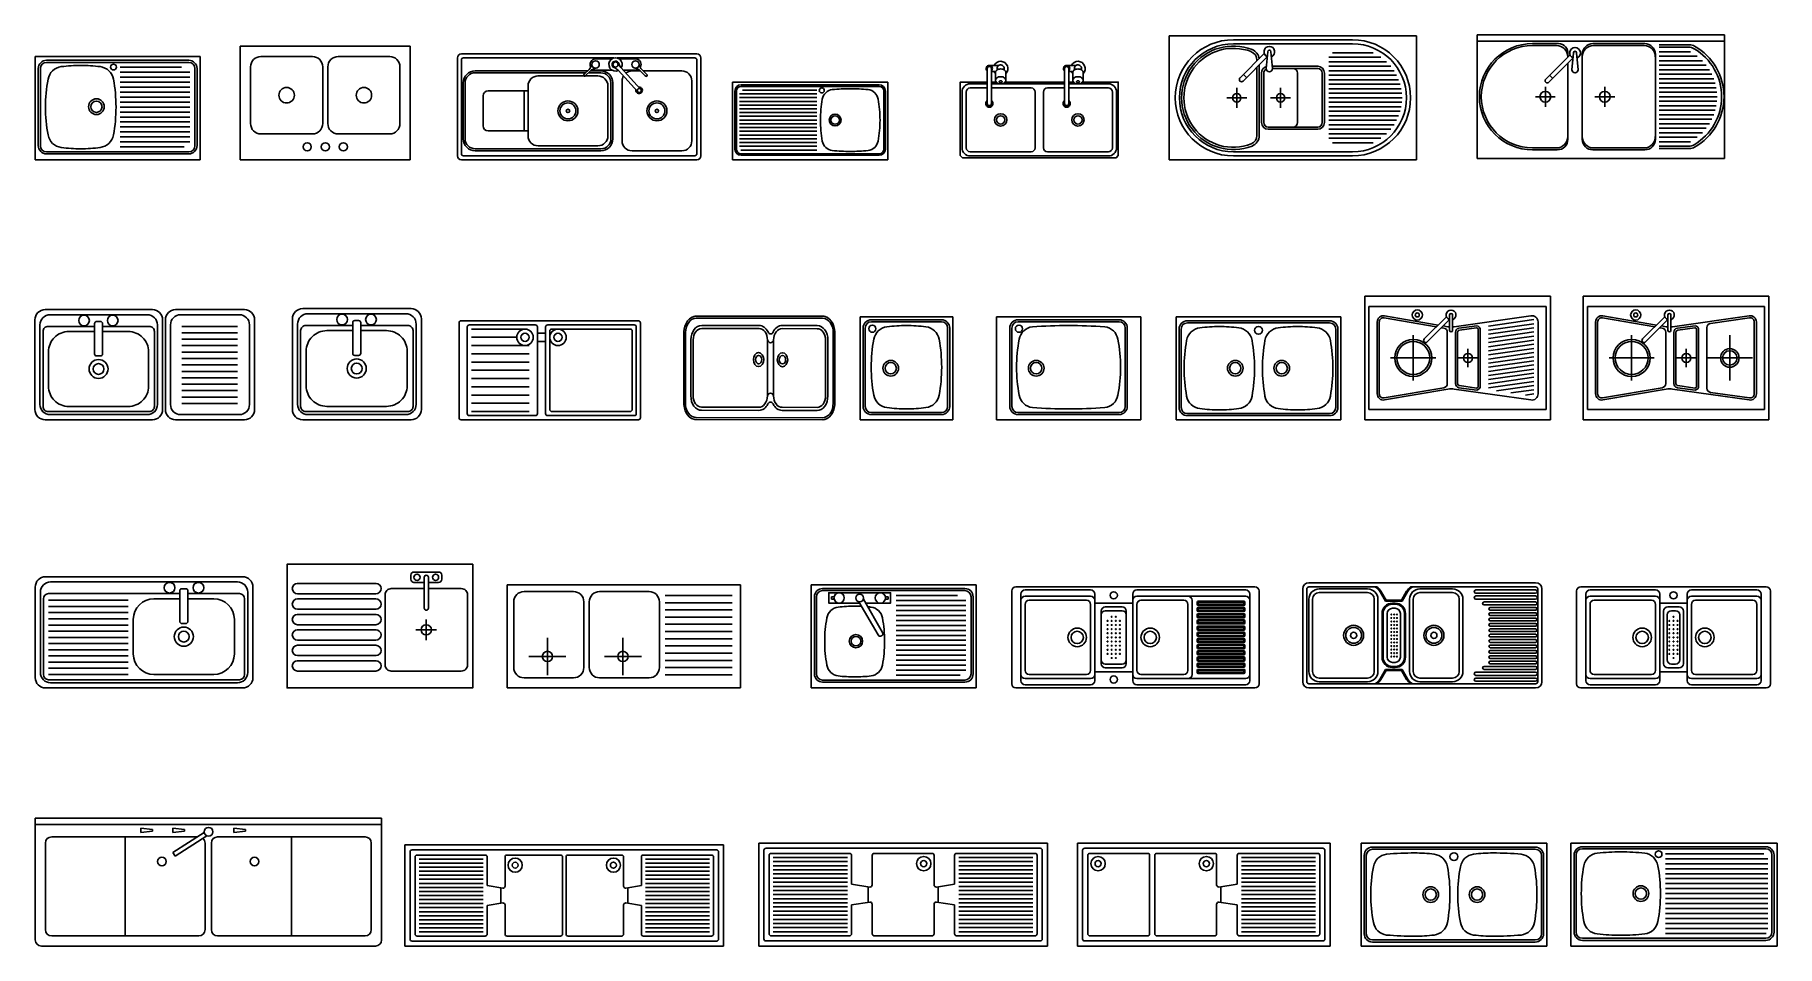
# Model space of a CAD drawing. Header units: millimetres. Extents: x 738 to 9190, y 477 to 4896.
import ezdxf

# ---------------------------------------------------------------- set-up
doc = ezdxf.new("R2010")
doc.units = ezdxf.units.MM

msp = doc.modelspace()

# ---------------------------------------------------------------- linework, layer by layer
at = {"color": 0}
for p, q in [((2559.4, 4840.5), (1734.4, 4840.5)), ((1734.4, 4840.5), (1734.4, 4290.5)), ((2559.4, 4290.5), (2559.4, 4840.5)), ((6240.1, 4290.5), (6240.1, 4890.5)), ((7440.1, 4890.5), (6240.1, 4890.5)), ((7130, 4872.1), (6551.9, 4872.1)), ((7130, 4852.3), (6551.9, 4852.3)), ((7440.1, 4290.5), (7440.1, 4890.5)), ((7734.7, 4295.8), (7734.7, 4895.8)), ((8934.7, 4895.8), (7734.7, 4895.8)), ((8120, 4865.8), (7734.7, 4865.8)), ((8120, 4853.4), (8002.9, 4853.4)), ((8120, 4844), (8002.9, 4844)), ((8120, 4865.8), (8544.3, 4865.8)), ((8547.6, 4853.4), (8295.6, 4853.4)), ((8544.3, 4844), (8298.9, 4844)), ((8723.2, 4865.8), (8544.3, 4865.8)), ((8764, 4847.2), (8616.6, 4847.2)), ((8761, 4835.8), (8616.6, 4835.8)), ((8695.2, 4865.8), (8934.7, 4865.8)), ((8934.7, 4295.8), (8934.7, 4895.8)), ((1539.8, 4790.5), (739.8, 4790.5)), ((739.8, 4790.5), (739.8, 4290.5)), ((1484.8, 4772.5), (794.8, 4772.5)), ((1484.8, 4762.5), (794.8, 4762.5)), ((1151.8, 4738.4), (1449.5, 4738.4)), ((1539.8, 4290.5), (1539.8, 4790.5)), ((1784.4, 4740.5), (1784.4, 4465.5)), ((2084.4, 4790.5), (1834.4, 4790.5)), ((2134.4, 4465.5), (2134.4, 4740.5)), ((2159.4, 4740.5), (2159.4, 4465.5)), ((2459.4, 4790.5), (2209.4, 4790.5)), ((2509.4, 4465.5), (2509.4, 4740.5)), ((2787.8, 4783.7), (2787.8, 4309.3)), ((3949.4, 4803), (2807.2, 4803)), ((2807.2, 4774), (2807.2, 4319)), ((3546.6, 4783.7), (2816.9, 4783.7)), ((3536.8, 4779.2), (3458.2, 4779.2)), ((3939.7, 4783.7), (3563.3, 4783.7)), ((3651.8, 4779.2), (3573.1, 4779.2)), ((3581.4, 4737.5), (3676.6, 4633.1)), ((3949.4, 4319), (3949.4, 4774)), ((3968.8, 4783.7), (3968.8, 4309.3)), ((5368.1, 4747.5), (5411.6, 4747.5)), ((5743.1, 4747.5), (5786.6, 4747.5)), ((6701.9, 4804.9), (6584.1, 4687)), ((6716.4, 4788.5), (6599.6, 4671.6)), ((6666.4, 4769.4), (6666.4, 4773.6)), ((6666.4, 4407.4), (6666.4, 4738.5)), ((6677.3, 4407.4), (6677.3, 4749.4)), ((6718.8, 4813.9), (6711.2, 4732.1)), ((6734, 4813.9), (6741.7, 4732.1)), ((6961, 4743.3), (6740.7, 4743.3)), ((7268, 4786.9), (7015.5, 4786.9)), ((7294.8, 4765.1), (7015.5, 4765.1)), ((7315.2, 4743.3), (7015.5, 4743.3)), ((7230, 4808.7), (7033.2, 4808.7)), ((8184.9, 4799.4), (8067.1, 4681.6)), ((8199.4, 4783.1), (8082.6, 4666.2)), ((8174.5, 4789), (8174.5, 4811.2)), ((8174.5, 4389.5), (8174.5, 4758.1)), ((8201.8, 4808.5), (8194.2, 4726.7)), ((8217.1, 4808.5), (8224.7, 4726.7)), ((8244.3, 4389.5), (8244.3, 4802.1)), ((8598.9, 4389.5), (8598.9, 4802.1)), ((8768.7, 4814), (8616.6, 4814)), ((8802.2, 4792.1), (8616.6, 4792.1)), ((8826.9, 4770.3), (8616.6, 4770.3)), ((8846.1, 4748.5), (8616.6, 4748.5)), ((754.8, 4732.5), (754.8, 4358.5)), ((764.8, 4732.5), (764.8, 4358.5)), ((1151.8, 4714.3), (1489.8, 4714.3)), ((1151.8, 4690.2), (1489.8, 4690.2)), ((1151.8, 4666.1), (1489.8, 4666.1)), ((1514.8, 4358.5), (1514.8, 4732.5)), ((1524.8, 4358.5), (1524.8, 4732.5)), ((2816, 4662.7), (2816, 4391.6)), ((2824.9, 4662.7), (2824.9, 4391.6)), ((3419.2, 4720.7), (2874.1, 4720.7)), ((3410.2, 4711.9), (2874.1, 4711.9)), ((3179, 4696.5), (3401.8, 4696.5)), ((3426.3, 4727.7), (3403.1, 4704.9)), ((3408.8, 4696.5), (3469.4, 4696.5)), ((3433.1, 4720.8), (3409.9, 4698)), ((3484, 4711.9), (3424, 4711.9)), ((3484, 4720.7), (3433, 4720.7)), ((3536.8, 4725.1), (3458.2, 4725.1)), ((3532.4, 4391.6), (3532.4, 4662.7)), ((3542, 4391.6), (3542, 4662.7)), ((3567.1, 4724.5), (3662.3, 4620.1)), ((3586.4, 4381.9), (3586.4, 4672.3)), ((3651.8, 4725.1), (3592.7, 4725.1)), ((3634.8, 4720.7), (3675.9, 4720.7)), ((3676.3, 4720.3), (3699.1, 4697.1)), ((3683.2, 4727.1), (3706, 4703.9)), ((3689.4, 4720.7), (3876.8, 4720.7)), ((3925.2, 4381.9), (3925.2, 4672.3)), ((4122.4, 4290.5), (4122.4, 4667.1)), ((4122.4, 4667.1), (4875.5, 4667.1)), ((4163.9, 4653.5), (4834.1, 4653.5)), ((4875.5, 4667.1), (4875.5, 4290.5)), ((5358.1, 4658.4), (5275.6, 4658.4)), ((5358.1, 4732.5), (5358.1, 4562.5)), ((5378.1, 4732.5), (5378.1, 4562.5)), ((5378.1, 4717.5), (5399, 4717.5)), ((5415.6, 4658.4), (5378.1, 4658.4)), ((5398.1, 4712.9), (5398.1, 4675.3)), ((5405.6, 4732.5), (5405.6, 4725.5)), ((5733.1, 4658.4), (5430.5, 4658.4)), ((5440.6, 4732.5), (5440.6, 4725.5)), ((5448.1, 4712.9), (5448.1, 4675.3)), ((5733.1, 4732.5), (5733.1, 4562.5)), ((5753.1, 4732.5), (5753.1, 4562.5)), ((5753.1, 4717.5), (5774, 4717.5)), ((5790.6, 4658.4), (5753.1, 4658.4)), ((5773.1, 4712.9), (5773.1, 4675.3)), ((5780.6, 4732.5), (5780.6, 4725.5)), ((5945.6, 4658.4), (5805.5, 4658.4)), ((5815.6, 4732.5), (5815.6, 4725.5)), ((5823.1, 4712.9), (5823.1, 4675.3)), ((6616.2, 4688.3), (6600.8, 4703.7)), ((6688.2, 4710.5), (6688.2, 4470.5)), ((6699.1, 4710.5), (6699.1, 4470.5)), ((6961, 4732.3), (6741.7, 4732.3)), ((6862.8, 4470.5), (6862.8, 4710.5)), ((6982.8, 4710.5), (6982.8, 4470.5)), ((6993.7, 4710.5), (6993.7, 4470.5)), ((7331.2, 4721.4), (7015.5, 4721.4)), ((7343.8, 4699.6), (7015.5, 4699.6)), ((7353.6, 4677.8), (7015.5, 4677.8)), ((7360.9, 4656), (7015.5, 4656)), ((8101.3, 4684.9), (8085.8, 4700.3)), ((8861.3, 4726.7), (8616.6, 4726.7)), ((8873.4, 4704.9), (8616.6, 4704.9)), ((8882.8, 4683), (8616.6, 4683)), ((8889.8, 4661.2), (8616.6, 4661.2)), ((1151.8, 4642), (1489.8, 4642)), ((1151.8, 4617.8), (1489.8, 4617.8)), ((1151.8, 4593.7), (1489.8, 4593.7)), ((1151.8, 4569.6), (1489.8, 4569.6)), ((2912.8, 4599.7), (2912.8, 4454.5)), ((3130.6, 4623.9), (2937, 4623.9)), ((3111.3, 4430.3), (3111.3, 4623.9)), ((3130.6, 4406.1), (3130.6, 4648.1)), ((3517.8, 4406.1), (3517.8, 4648.1)), ((4133.7, 4341.7), (4133.7, 4623.4)), ((4141.3, 4341.7), (4141.3, 4623.4)), ((4530.6, 4609.7), (4156.3, 4609.7)), ((4530.6, 4591.5), (4156.3, 4591.5)), ((4530.6, 4573.3), (4156.3, 4573.3)), ((4163.9, 4646), (4834.1, 4646)), ((4530.6, 4627.8), (4171.6, 4627.8)), ((4856.7, 4623.4), (4856.7, 4341.7)), ((4864.2, 4623.4), (4864.2, 4341.7)), ((5235.6, 4348.4), (5235.6, 4618.4)), ((5255.6, 4348.4), (5255.6, 4618.4)), ((5358.1, 4638.4), (5275.6, 4638.4)), ((5570.6, 4638.4), (5378.1, 4638.4)), ((5590.6, 4348.4), (5590.6, 4618.4)), ((5630.6, 4348.4), (5630.6, 4618.4)), ((5733.1, 4638.4), (5650.6, 4638.4)), ((5945.6, 4638.4), (5753.1, 4638.4)), ((5965.6, 4348.4), (5965.6, 4618.4)), ((5985.6, 4348.4), (5985.6, 4618.4)), ((6616.5, 4590.5), (6519.9, 4590.5)), ((6568.2, 4638.8), (6568.2, 4542.2)), ((6829.3, 4590.5), (6732.7, 4590.5)), ((6781, 4638.8), (6781, 4542.2)), ((7366, 4634.2), (7015.5, 4634.2)), ((7369.1, 4612.3), (7015.5, 4612.3)), ((7370, 4590.5), (7015.5, 4590.5)), ((7369.1, 4568.7), (7015.5, 4568.7)), ((8113.7, 4595.8), (8017.1, 4595.8)), ((8065.4, 4644.1), (8065.4, 4547.5)), ((8305.1, 4595.8), (8401.7, 4595.8)), ((8353.4, 4644.1), (8353.4, 4547.5)), ((8894.7, 4639.4), (8616.6, 4639.4)), ((8897.7, 4617.6), (8616.6, 4617.6)), ((8898.6, 4595.8), (8616.6, 4595.8)), ((8897.7, 4574), (8616.6, 4574)), ((1151.8, 4545.5), (1489.8, 4545.5)), ((1151.8, 4521.4), (1489.8, 4521.4)), ((1151.8, 4497.3), (1489.8, 4497.3)), ((4530.6, 4555.2), (4156.3, 4555.2)), ((4530.6, 4537), (4156.3, 4537)), ((4530.6, 4518.9), (4156.3, 4518.9)), ((4530.6, 4500.7), (4156.3, 4500.7)), ((4530.6, 4482.6), (4156.3, 4482.6)), ((7366, 4546.9), (7015.5, 4546.9)), ((7360.9, 4525.1), (7015.5, 4525.1)), ((7353.6, 4503.3), (7015.5, 4503.3)), ((7343.8, 4481.4), (7015.5, 4481.4)), ((8894.7, 4552.1), (8616.6, 4552.1)), ((8889.8, 4530.3), (8616.6, 4530.3)), ((8882.8, 4508.5), (8616.6, 4508.5)), ((8873.4, 4486.7), (8616.6, 4486.7)), ((1151.8, 4473.2), (1489.8, 4473.2)), ((1151.8, 4449.1), (1489.8, 4449.1)), ((1151.8, 4425), (1489.8, 4425)), ((1151.8, 4400.9), (1489.8, 4400.9)), ((1834.4, 4415.5), (2084.4, 4415.5)), ((2209.4, 4415.5), (2459.4, 4415.5)), ((3130.6, 4430.3), (2937, 4430.3)), ((4530.6, 4464.4), (4156.3, 4464.4)), ((4530.6, 4446.2), (4156.3, 4446.2)), ((4530.6, 4428.1), (4156.3, 4428.1)), ((4530.6, 4409.9), (4156.3, 4409.9)), ((6721, 4448.7), (6961, 4448.7)), ((6721, 4437.8), (6961, 4437.8)), ((7331.2, 4459.6), (7015.5, 4459.6)), ((7315.2, 4437.8), (7015.5, 4437.8)), ((7294.8, 4416), (7015.5, 4416)), ((8861.3, 4464.9), (8616.6, 4464.9)), ((8846.1, 4443), (8616.6, 4443)), ((8826.9, 4421.2), (8616.6, 4421.2)), ((8802.2, 4399.4), (8616.6, 4399.4)), ((1484.8, 4328.5), (794.8, 4328.5)), ((1484.8, 4318.5), (794.8, 4318.5)), ((1151.8, 4376.7), (1489.8, 4376.7)), ((1151.8, 4352.6), (1462.3, 4352.6)), ((2874.1, 4343.2), (3484, 4343.2)), ((2874.1, 4333.5), (3484, 4333.5)), ((3179, 4357.7), (3469.4, 4357.7)), ((3634.8, 4333.5), (3876.8, 4333.5)), ((4530.6, 4391.8), (4156.3, 4391.8)), ((4530.6, 4373.6), (4156.3, 4373.6)), ((4530.6, 4355.5), (4156.3, 4355.5)), ((4530.6, 4337.3), (4162, 4337.3)), ((4163.9, 4319.1), (4834.1, 4319.1)), ((4163.9, 4311.6), (4834.1, 4311.6)), ((5275.6, 4328.4), (5570.6, 4328.4)), ((5650.6, 4328.4), (5945.6, 4328.4)), ((6551.9, 4328.7), (7130, 4328.7)), ((7268, 4394.2), (7015.5, 4394.2)), ((7268, 4394.2), (7015.5, 4394.2)), ((7230, 4372.3), (7033.2, 4372.3)), ((8120, 4347.6), (8002.9, 4347.6)), ((8123.2, 4338.2), (8002.9, 4338.2)), ((8547.6, 4338.2), (8295.6, 4338.2)), ((8544.3, 4347.6), (8298.9, 4347.6)), ((8768.7, 4377.6), (8616.6, 4377.6)), ((8761, 4355.8), (8616.6, 4355.8)), ((8764, 4344.3), (8616.6, 4344.3)), ((739.8, 4290.5), (1539.8, 4290.5)), ((1734.4, 4290.5), (2559.4, 4290.5)), ((2807.2, 4290), (3949.4, 4290)), ((2816.9, 4309.3), (3939.7, 4309.3)), ((4875.5, 4290.5), (4122.4, 4290.5)), ((5275.6, 4308.4), (5945.6, 4308.4)), ((6240.1, 4290.5), (7440.1, 4290.5)), ((6551.9, 4309), (7130, 4309)), ((7734.7, 4295.8), (8934.7, 4295.8)), ((1308.2, 3563.3), (787.7, 3563.3)), ((1754.6, 3563.3), (1420.9, 3563.3)), ((2562.9, 3568.2), (2037.5, 3568.2)), ((8089.7, 3629.2), (7189.7, 3629.2)), ((7189.7, 3629.2), (7189.7, 3029.2)), ((7209.7, 3579.2), (7209.7, 3079.2)), ((8069.7, 3579.2), (7209.7, 3579.2)), ((8069.7, 3079.2), (8069.7, 3579.2)), ((8089.7, 3029.2), (8089.7, 3629.2)), ((9149, 3629.2), (8249, 3629.2)), ((8249, 3629.2), (8249, 3029.2)), ((9129, 3579.2), (8269, 3579.2)), ((8269, 3579.2), (8269, 3079.2)), ((9129, 3079.2), (9129, 3579.2)), ((9149, 3029.2), (9149, 3629.2)), ((738.1, 3513.8), (738.1, 3078.8)), ((762.9, 3489), (762.9, 3103.5)), ((1283.4, 3538.6), (812.4, 3538.6)), ((1027.8, 3496), (1027.8, 3348.6)), ((1056.5, 3505.9), (1037.7, 3505.9)), ((1066.5, 3348.6), (1066.5, 3496)), ((1333, 3489), (1333, 3103.5)), ((1357.8, 3513.8), (1357.8, 3078.8)), ((1371.3, 3513.8), (1371.3, 3078.8)), ((1396.1, 3489), (1396.1, 3103.5)), ((1729.8, 3538.6), (1445.6, 3538.6)), ((1451, 3482.3), (1720.9, 3482.3)), ((1779.3, 3489), (1779.3, 3103.5)), ((1804.1, 3513.8), (1804.1, 3078.8)), ((1987.5, 3518.2), (1987.5, 3079.2)), ((2012.5, 3493.2), (2012.5, 3104.2)), ((2537.9, 3543.2), (2062.5, 3543.2)), ((2279.9, 3500.3), (2279.9, 3351.5)), ((2308.9, 3510.3), (2289.9, 3510.3)), ((2318.9, 3351.5), (2318.9, 3500.3)), ((2587.9, 3493.2), (2587.9, 3104.2)), ((2612.9, 3518.2), (2612.9, 3079.2)), ((2795.8, 3039.2), (2795.8, 3499.2)), ((2805.8, 3509.2), (3665.8, 3509.2)), ((2835.8, 3059.2), (2835.8, 3479.2)), ((2845.8, 3489.2), (3165.8, 3489.2)), ((2855.8, 3469.2), (3115.8, 3469.2)), ((3175.8, 3479.2), (3175.8, 3059.2)), ((3215.8, 3059.2), (3215.8, 3479.2)), ((3225.8, 3489.2), (3645.8, 3489.2)), ((3245.8, 3469.2), (3625.8, 3469.2)), ((3655.8, 3479.2), (3655.8, 3059.2)), ((3675.8, 3499.2), (3675.8, 3039.2)), ((4566.7, 3531.2), (3939.3, 3532.1)), ((4559.2, 3521.2), (3946.7, 3522)), ((4251.1, 3486.5), (3972.8, 3486.9)), ((4251, 3471.4), (3972.8, 3471.8)), ((4533, 3486.1), (4363.1, 3486.3)), ((4533, 3471), (4363.1, 3471.2)), ((4741, 3029.2), (4741, 3529.2)), ((4741, 3529.2), (5191, 3529.2)), ((4756, 3474.2), (4756, 3284.2)), ((4766, 3474.2), (4766, 3284.2)), ((4966, 3514.2), (4796, 3514.2)), ((4966, 3504.2), (4796, 3504.2)), ((4966, 3514.2), (5136, 3514.2)), ((4966, 3504.2), (5136, 3504.2)), ((5166, 3474.2), (5166, 3284.2)), ((5176, 3474.2), (5176, 3284.2)), ((5191, 3029.2), (5191, 3529.2)), ((5402.5, 3529.2), (6102.5, 3529.2)), ((5402.5, 3029.2), (5402.5, 3529.2)), ((5467.5, 3474.2), (5467.5, 3284.2)), ((5477.5, 3474.2), (5477.5, 3284.2)), ((5677.5, 3514.2), (5507.5, 3514.2)), ((5677.5, 3504.2), (5507.5, 3504.2)), ((5677.5, 3514.2), (5997.5, 3514.2)), ((5677.5, 3504.2), (5997.5, 3504.2)), ((6027.5, 3474.2), (6027.5, 3284.2)), ((6037.5, 3474.2), (6037.5, 3284.2)), ((6102.5, 3029.2), (6102.5, 3529.2)), ((6273.8, 3529.2), (7073.8, 3529.2)), ((6273.8, 3029.2), (6273.8, 3529.2)), ((6288.8, 3469.2), (6288.8, 3279.2)), ((6298.8, 3469.2), (6298.8, 3279.2)), ((6498.8, 3509.2), (6328.8, 3509.2)), ((6498.8, 3499.2), (6328.8, 3499.2)), ((6498.8, 3509.2), (7018.8, 3509.2)), ((6498.8, 3499.2), (7018.8, 3499.2)), ((7048.8, 3469.2), (7048.8, 3279.2)), ((7058.8, 3469.2), (7058.8, 3279.2)), ((7073.8, 3029.2), (7073.8, 3529.2)), ((7249.7, 3503.6), (7249.7, 3154.8)), ((7259.7, 3503.6), (7259.7, 3154.8)), ((7283.1, 3523.4), (7536.4, 3479.9)), ((7284.8, 3533.2), (7545.1, 3488.6)), ((7585.5, 3529), (7477.5, 3421)), ((7599.6, 3514.9), (7491.7, 3406.8)), ((7560.6, 3475.8), (7573.1, 3473.6)), ((7569.2, 3484.5), (7592.4, 3480.5)), ((7600.9, 3537.3), (7601, 3462.3)), ((7614.9, 3537.3), (7615, 3462.3)), ((7994.7, 3533.2), (7623.5, 3480)), ((7646.4, 3473.6), (7733.1, 3485.3)), ((7731.4, 3475.4), (7648.1, 3463.8)), ((7739.7, 3465.6), (7739.7, 3192.9)), ((7749.7, 3465.6), (7749.7, 3192.9)), ((8009.7, 3515.2), (7789.7, 3483.7)), ((8009.7, 3495.2), (7789.7, 3463.7)), ((8009.7, 3475.2), (7789.7, 3443.7)), ((8029.7, 3503.6), (8029.7, 3154.8)), ((8309, 3503.6), (8309, 3154.8)), ((8319, 3503.6), (8319, 3154.8)), ((8342.4, 3523.4), (8595.7, 3479.9)), ((8344.1, 3533.2), (8604.3, 3488.6)), ((8644.7, 3529), (8536.8, 3421)), ((8658.9, 3514.9), (8550.9, 3406.8)), ((8619.8, 3475.8), (8632.4, 3473.6)), ((8628.5, 3484.5), (8651.7, 3480.5)), ((8660.2, 3537.3), (8660.2, 3462.3)), ((8674.2, 3537.3), (8674.2, 3462.3)), ((9053.9, 3533.2), (8682.7, 3480)), ((8705.6, 3473.6), (8792.4, 3485.3)), ((8790.7, 3475.4), (8707.3, 3463.8)), ((8799, 3465.6), (8799, 3192.9)), ((8809, 3465.6), (8809, 3192.9)), ((8849, 3476.4), (8849, 3182)), ((9055.3, 3523.3), (8866.2, 3496.2)), ((9079, 3503.6), (9079, 3154.8)), ((9089, 3503.6), (9089, 3154.8)), ((1451, 3451.1), (1720.9, 3451.1)), ((1451, 3420), (1720.9, 3420)), ((1451, 3388.8), (1720.9, 3388.8)), ((2855.8, 3429.2), (3075.8, 3429.2)), ((2855.8, 3389.2), (3135.8, 3389.2)), ((3175.8, 3449.2), (3215.8, 3449.2)), ((3175.8, 3409.2), (3215.8, 3409.2)), ((3235.8, 3079.2), (3235.8, 3459.2)), ((3635.8, 3459.2), (3635.8, 3079.2)), ((3886.4, 3100.3), (3886.9, 3461.9)), ((3893.9, 3110.4), (3894.3, 3451.8)), ((3920.1, 3145.5), (3920.4, 3416.6)), ((3931.3, 3145.5), (3931.6, 3416.6)), ((4291.7, 3144.9), (4292, 3416.1)), ((4321.5, 3144.9), (4321.9, 3416.1)), ((4573.6, 3144.5), (4574, 3415.7)), ((4584.8, 3144.5), (4585.2, 3415.7)), ((4610.9, 3109.3), (4611.4, 3450.8)), ((4618.4, 3099.3), (4618.9, 3460.8)), ((7424.7, 3219.4), (7424.7, 3439)), ((7589.7, 3453.9), (7589.7, 3204.5)), ((7629.7, 3453.9), (7629.7, 3204.5)), ((7639.7, 3453.9), (7639.7, 3204.5)), ((8009.7, 3455.2), (7789.7, 3423.7)), ((8009.7, 3435.2), (7789.7, 3403.7)), ((8009.7, 3415.2), (7789.7, 3383.7)), ((8009.7, 3395.2), (7789.7, 3363.7)), ((8484, 3219.4), (8484, 3439)), ((8649, 3453.9), (8649, 3204.5)), ((8689, 3453.9), (8689, 3204.5)), ((8699, 3453.9), (8699, 3204.5)), ((8960, 3219.4), (8960, 3439)), ((1037.7, 3338.6), (1056.5, 3338.6)), ((1451, 3357.6), (1720.9, 3357.6)), ((1451, 3326.5), (1720.9, 3326.5)), ((2289.9, 3341.5), (2308.9, 3341.5)), ((2855.8, 3349.2), (3135.8, 3349.2)), ((2855.8, 3309.2), (3135.8, 3309.2)), ((7534.6, 3329.2), (7314.9, 3329.2)), ((7739.7, 3329.2), (7639.7, 3329.2)), ((7734, 3329.2), (7645.5, 3329.2)), ((7689.7, 3373.5), (7689.7, 3284.9)), ((8009.7, 3375.2), (7789.7, 3343.7)), ((8009.7, 3355.2), (7789.7, 3323.7)), ((8009.7, 3335.2), (7789.7, 3303.7)), ((8009.7, 3315.2), (7789.7, 3283.7)), ((8593.8, 3329.2), (8374.2, 3329.2)), ((8799, 3329.2), (8699, 3329.2)), ((8793.3, 3329.2), (8704.7, 3329.2)), ((8749, 3373.5), (8749, 3284.9)), ((9069.8, 3329.2), (8850.2, 3329.2)), ((1451, 3295.3), (1720.9, 3295.3)), ((1451, 3264.1), (1720.9, 3264.1)), ((1451, 3233), (1720.9, 3233)), ((2855.8, 3269.2), (3135.8, 3269.2)), ((2855.8, 3229.2), (3135.8, 3229.2)), ((4756, 3094.2), (4756, 3284.2)), ((4766, 3094.2), (4766, 3284.2)), ((5166, 3094.2), (5166, 3284.2)), ((5176, 3094.2), (5176, 3284.2)), ((5467.5, 3094.2), (5467.5, 3284.2)), ((5477.5, 3094.2), (5477.5, 3284.2)), ((6027.5, 3094.2), (6027.5, 3284.2)), ((6037.5, 3094.2), (6037.5, 3284.2)), ((6288.8, 3089.2), (6288.8, 3279.2)), ((6298.8, 3089.2), (6298.8, 3279.2)), ((7048.8, 3089.2), (7048.8, 3279.2)), ((7058.8, 3089.2), (7058.8, 3279.2)), ((8009.7, 3295.2), (7789.7, 3263.7)), ((8009.7, 3275.2), (7789.7, 3243.7)), ((8009.7, 3255.2), (7789.7, 3223.7)), ((8009.7, 3235.2), (7789.7, 3203.7)), ((8009.7, 3215.2), (7789.7, 3183.7)), ((1451, 3201.8), (1720.9, 3201.8)), ((1451, 3170.6), (1720.9, 3170.6)), ((1451, 3139.5), (1720.9, 3139.5)), ((2855.8, 3189.2), (3135.8, 3189.2)), ((2855.8, 3149.2), (3135.8, 3149.2)), ((7283.1, 3135.1), (7573.1, 3184.8)), ((7284.8, 3125.2), (7592.4, 3178)), ((7994.7, 3125.2), (7623.5, 3178.4)), ((7646.4, 3184.8), (7733.1, 3173.2)), ((7731.4, 3183), (7648.1, 3194.7)), ((8009.7, 3195.2), (7828.6, 3169.2)), ((8009.7, 3175.2), (7898.4, 3159.2)), ((8009.7, 3155.2), (7968.3, 3149.2)), ((8342.4, 3135.1), (8632.4, 3184.8)), ((8344.1, 3125.2), (8651.7, 3178)), ((9053.9, 3125.2), (8682.7, 3178.4)), ((8705.6, 3184.8), (8792.4, 3173.2)), ((8790.7, 3183), (8707.3, 3194.7)), ((9055.3, 3135.1), (8866.2, 3162.2)), ((1283.4, 3054), (812.4, 3054)), ((1729.8, 3054), (1445.6, 3054)), ((1451, 3108.3), (1720.9, 3108.3)), ((2537.9, 3054.2), (2062.5, 3054.2)), ((3165.8, 3049.2), (2845.8, 3049.2)), ((2855.8, 3109.2), (3135.8, 3109.2)), ((2855.8, 3069.2), (3135.8, 3069.2)), ((3645.8, 3049.2), (3225.8, 3049.2)), ((3625.8, 3069.2), (3245.8, 3069.2)), ((4250.5, 3074.7), (3972.2, 3075.1)), ((4250.5, 3089.8), (3972.3, 3090.2)), ((4532.5, 3089.4), (4362.5, 3089.6)), ((4532.5, 3074.3), (4362.5, 3074.5)), ((4966, 3064.2), (4796, 3064.2)), ((4966, 3054.2), (4796, 3054.2)), ((4966, 3064.2), (5136, 3064.2)), ((4966, 3054.2), (5136, 3054.2)), ((5677.5, 3064.2), (5507.5, 3064.2)), ((5677.5, 3054.2), (5507.5, 3054.2)), ((5677.5, 3064.2), (5997.5, 3064.2)), ((5677.5, 3054.2), (5997.5, 3054.2)), ((6498.8, 3059.2), (6328.8, 3059.2)), ((6498.8, 3049.2), (6328.8, 3049.2)), ((6498.8, 3059.2), (7018.8, 3059.2)), ((6498.8, 3049.2), (7018.8, 3049.2)), ((7209.7, 3079.2), (8069.7, 3079.2)), ((8269, 3079.2), (9129, 3079.2)), ((1308.2, 3029.2), (787.7, 3029.2)), ((1754.6, 3029.2), (1420.9, 3029.2)), ((2562.9, 3029.2), (2037.5, 3029.2)), ((3665.8, 3029.2), (2805.8, 3029.2)), ((4566, 3029.1), (3938.6, 3029.9)), ((4558.5, 3039.1), (3946, 3040)), ((4741, 3029.2), (5191, 3029.2)), ((5402.5, 3029.2), (6102.5, 3029.2)), ((6273.8, 3029.2), (7073.8, 3029.2)), ((7189.7, 3029.2), (8089.7, 3029.2)), ((8249, 3029.2), (9149, 3029.2)), ((2576.9, 2290.6), (2696.9, 2290.6)), ((739.8, 2217.9), (739.8, 1778.9)), ((789.8, 2267.9), (1745.8, 2267.9)), ((814.8, 2242.9), (1720.8, 2242.9)), ((1441.3, 2051.2), (1441.3, 2200)), ((1451.3, 2210), (1470.3, 2210)), ((1480.3, 2200), (1480.3, 2051.2)), ((1795.8, 2217.9), (1795.8, 1778.9)), ((2561.9, 2275.6), (2561.9, 2255.6)), ((2576.9, 2240.6), (2626.9, 2240.6)), ((2626.9, 2265.6), (2626.9, 2115.6)), ((2646.9, 2265.6), (2646.9, 2115.6)), ((2646.9, 2240.6), (2696.9, 2240.6)), ((2711.9, 2275.6), (2711.9, 2255.6)), ((3028.5, 1728.9), (3028.5, 2228.9)), ((3028.5, 1728.9), (3028.5, 2228.9)), ((3028.5, 2228.9), (4161.5, 2228.9)), ((3028.5, 2228.9), (4161.5, 2228.9)), ((4161.5, 1728.9), (4161.5, 2228.9)), ((4504.6, 2228.9), (4504.6, 1728.9)), ((5304.6, 2228.9), (4504.6, 2228.9)), ((5249.6, 2210.9), (4559.6, 2210.9)), ((5249.6, 2200.9), (4559.6, 2200.9)), ((5304.6, 1728.9), (5304.6, 2228.9)), ((5476.6, 1748.9), (5476.6, 2198.9)), ((5496.6, 2218.9), (6656.6, 2218.9)), ((5859.6, 2203.9), (5541.6, 2203.9)), ((6083.6, 2203.9), (6611.6, 2203.9)), ((6676.6, 1748.9), (6676.6, 2198.9)), ((6888.2, 1758.9), (6888.2, 2208.9)), ((6908.2, 1758.9), (6908.2, 2208.9)), ((6918.2, 2238.9), (8018.2, 2238.9)), ((7248.2, 2218.9), (6918.2, 2218.9)), ((6968.2, 2208.9), (7203.2, 2208.9)), ((7411.9, 2218.9), (8018.2, 2218.9)), ((7456.9, 2208.9), (7615.4, 2208.9)), ((7728.2, 2203.9), (8018.2, 2203.9)), ((8028.2, 2208.9), (8028.2, 1758.9)), ((8048.2, 2208.9), (8048.2, 1758.9)), ((8216.9, 1748.9), (8216.9, 2198.9)), ((8236.9, 2218.9), (9136.9, 2218.9)), ((8599.9, 2203.9), (8281.9, 2203.9)), ((8773.9, 2203.9), (9091.9, 2203.9)), ((9156.9, 1748.9), (9156.9, 2198.9)), ((764.8, 2192.9), (764.8, 1803.9)), ((779.8, 2161.1), (779.8, 1793.9)), ((804.8, 2186.1), (1441.3, 2186.1)), ((804.8, 2153.9), (1190.8, 2153.9)), ((804.8, 2123.9), (1190.8, 2123.9)), ((1315.8, 2161.1), (1441.3, 2161.1)), ((1480.3, 2186.1), (1730.8, 2186.1)), ((1480.3, 2161.1), (1605.8, 2161.1)), ((1755.8, 2161.1), (1755.8, 1793.9)), ((1770.8, 2192.9), (1770.8, 1803.9)), ((3061.1, 2146.3), (3061.1, 1827.7)), ((3061.1, 2146.3), (3061.1, 1827.7)), ((3351.3, 2196.3), (3111.1, 2196.3)), ((3351.3, 2196.3), (3111.1, 2196.3)), ((3401.3, 1827.7), (3401.3, 2146.3)), ((3401.3, 1827.7), (3401.3, 2146.3)), ((3427.7, 2146.3), (3427.7, 1827.7)), ((3427.7, 2146.3), (3427.7, 1827.7)), ((3717.8, 2196.3), (3477.7, 2196.3)), ((3717.8, 2196.3), (3477.7, 2196.3)), ((3767.8, 1827.7), (3767.8, 2146.3)), ((3767.8, 1827.7), (3767.8, 2146.3)), ((3795.8, 2177.3), (4120.6, 2177.3)), ((3795.8, 2177.3), (4120.6, 2177.3)), ((3795.8, 2142.3), (4120.6, 2142.3)), ((3795.8, 2142.3), (4120.6, 2142.3)), ((4519.6, 2170.9), (4519.6, 1796.9)), ((4529.6, 2170.9), (4529.6, 1796.9)), ((4601.9, 2171.3), (4601.9, 2158.8)), ((4615.8, 2171.3), (4601.9, 2171.3)), ((4601.9, 2158.8), (4615.8, 2158.8)), ((4735.7, 2146.5), (4828.6, 1985.6)), ((4850.2, 1998.1), (4757.4, 2159)), ((4863, 2171.3), (4876.9, 2171.3)), ((4876.9, 2158.8), (4863, 2158.8)), ((4876.9, 2171.3), (4876.9, 2158.8)), ((4916.6, 2176.8), (5214.3, 2176.8)), ((4916.6, 2152.7), (5254.6, 2152.7)), ((4916.6, 2128.6), (5254.6, 2128.6)), ((5279.6, 1796.9), (5279.6, 2170.9)), ((5289.6, 1796.9), (5289.6, 2170.9)), ((5521.6, 1763.9), (5521.6, 2183.9)), ((5859.6, 2173.9), (5541.6, 2173.9)), ((5541.6, 1813.9), (5541.6, 2133.9)), ((5839.6, 2153.9), (5561.6, 2153.9)), ((5859.6, 2133.9), (5859.6, 1813.9)), ((5879.6, 1763.9), (5879.6, 2183.9)), ((5883.6, 2140.4), (6059.6, 2140.4)), ((5930.6, 2121.4), (6012.6, 2121.4)), ((6063.6, 2183.9), (6063.6, 1763.9)), ((6083.6, 2173.9), (6611.6, 2173.9)), ((6083.6, 2133.9), (6083.6, 1813.9)), ((6103.6, 2153.9), (6311.6, 2153.9)), ((6331.6, 1813.9), (6331.6, 2133.9)), ((6351.6, 1793.9), (6351.6, 2153.9)), ((6376.5, 2133.9), (6376.5, 2143.9)), ((6376.5, 2103.9), (6376.5, 2113.9)), ((6381.5, 2148.9), (6602.6, 2148.9)), ((6381.5, 2134.9), (6381.5, 2142.9)), ((6381.5, 2128.9), (6602.6, 2128.9)), ((6381.5, 2118.9), (6602.6, 2118.9)), ((6381.5, 2104.9), (6381.5, 2112.9)), ((6382.5, 2143.9), (6601.6, 2143.9)), ((6382.5, 2133.9), (6601.6, 2133.9)), ((6382.5, 2113.9), (6601.6, 2113.9)), ((6602.6, 2134.9), (6602.6, 2142.9)), ((6602.6, 2104.9), (6602.6, 2112.9)), ((6607.6, 2133.9), (6607.6, 2143.9)), ((6607.6, 2103.9), (6607.6, 2113.9)), ((6631.6, 1763.9), (6631.6, 2183.9)), ((6918.2, 1808.9), (6918.2, 2158.9)), ((6936, 1808.9), (6936, 2158.9)), ((6968.2, 2191.1), (7203.2, 2191.1)), ((7235.4, 1808.9), (7235.4, 2158.9)), ((7253.2, 1808.9), (7253.2, 2158.9)), ((7290.1, 2149.9), (7263.3, 2194.7)), ((7292.9, 2154.9), (7267.6, 2197.3)), ((7290, 2149.9), (7370, 2149.9)), ((7292.9, 2154.9), (7367.2, 2154.9)), ((7323.2, 2139.9), (7336.9, 2139.9)), ((7323.2, 2134.9), (7336.9, 2134.9)), ((7323.2, 2114.9), (7336.9, 2114.9)), ((7367.2, 2154.9), (7392.5, 2197.3)), ((7370, 2149.9), (7396.8, 2194.7)), ((7406.9, 1808.9), (7406.9, 2158.9)), ((7424.7, 1808.9), (7424.7, 2158.9)), ((7456.9, 2191.1), (7615.4, 2191.1)), ((7647.6, 1808.9), (7647.6, 2158.9)), ((7665.4, 1808.9), (7665.4, 2158.9)), ((7728.2, 2187.9), (8018.2, 2187.9)), ((7728.2, 2174.9), (8018.2, 2174.9)), ((7728.2, 2158.9), (8018.2, 2158.9)), ((7768.2, 2145.9), (8018.2, 2145.9)), ((7768.2, 2131.9), (8018.2, 2131.9)), ((7798.2, 2118.9), (8018.2, 2118.9)), ((8261.9, 1763.9), (8261.9, 2183.9)), ((8599.9, 2173.9), (8281.9, 2173.9)), ((8281.9, 1813.9), (8281.9, 2133.9)), ((8579.9, 2153.9), (8301.9, 2153.9)), ((8599.9, 2133.9), (8599.9, 1813.9)), ((8619.9, 2183.9), (8619.9, 1763.9)), ((8623.9, 2140.4), (8749.9, 2140.4)), ((8658.9, 2121.4), (8714.9, 2121.4)), ((8753.9, 2183.9), (8753.9, 1763.9)), ((8773.9, 2173.9), (9091.9, 2173.9)), ((8773.9, 2133.9), (8773.9, 1813.9)), ((8793.9, 2153.9), (9071.9, 2153.9)), ((9091.9, 1813.9), (9091.9, 2133.9)), ((9111.9, 1763.9), (9111.9, 2183.9)), ((804.8, 2093.9), (1190.8, 2093.9)), ((804.8, 2063.9), (1190.8, 2063.9)), ((804.8, 2033.9), (1190.8, 2033.9)), ((1215.8, 1893.9), (1215.8, 2061.1)), ((1470.3, 2041.2), (1451.3, 2041.2)), ((1705.8, 1893.9), (1705.8, 2061.1)), ((2636.9, 2060.6), (2636.9, 1960.6)), ((3795.8, 2107.3), (4120.6, 2107.3)), ((3795.8, 2107.3), (4120.6, 2107.3)), ((3795.8, 2072.3), (4120.6, 2072.3)), ((3795.8, 2072.3), (4120.6, 2072.3)), ((3795.8, 2037.3), (4120.6, 2037.3)), ((3795.8, 2037.3), (4120.6, 2037.3)), ((4916.6, 2104.5), (5254.6, 2104.5)), ((4916.6, 2080.3), (5254.6, 2080.3)), ((4916.6, 2056.2), (5254.6, 2056.2)), ((4916.6, 2032.1), (5254.6, 2032.1)), ((5910.6, 1846.4), (5910.6, 2101.4)), ((5930.6, 2103.4), (6012.6, 2103.4)), ((6032.6, 2101.4), (6032.6, 1846.4)), ((6376.5, 2073.9), (6376.5, 2083.9)), ((6376.5, 2043.9), (6376.5, 2053.9)), ((6381.5, 2098.9), (6602.6, 2098.9)), ((6381.5, 2088.9), (6602.6, 2088.9)), ((6381.5, 2074.9), (6381.5, 2082.9)), ((6381.5, 2068.9), (6602.6, 2068.9)), ((6381.5, 2058.9), (6602.6, 2058.9)), ((6381.5, 2044.9), (6381.5, 2052.9)), ((6381.5, 2038.9), (6602.6, 2038.9)), ((6381.5, 2028.9), (6602.6, 2028.9)), ((6382.5, 2103.9), (6601.6, 2103.9)), ((6382.5, 2083.9), (6601.6, 2083.9)), ((6382.5, 2073.9), (6601.6, 2073.9)), ((6382.5, 2053.9), (6601.6, 2053.9)), ((6382.5, 2043.9), (6601.6, 2043.9)), ((6602.6, 2074.9), (6602.6, 2082.9)), ((6602.6, 2044.9), (6602.6, 2052.9)), ((6607.6, 2073.9), (6607.6, 2083.9)), ((6607.6, 2043.9), (6607.6, 2053.9)), ((7273.2, 1877.9), (7273.2, 2089.9)), ((7278.2, 1877.9), (7278.2, 2089.9)), ((7298.2, 1877.9), (7298.2, 2089.9)), ((7361.9, 1877.9), (7361.9, 2089.9)), ((7381.9, 1877.9), (7381.9, 2089.9)), ((7386.9, 1877.9), (7386.9, 2089.9)), ((7798.2, 2105.9), (8018.2, 2105.9)), ((7798.2, 2092.9), (8018.2, 2092.9)), ((7798.2, 2079.9), (8018.2, 2079.9)), ((7798.2, 2066.9), (8018.2, 2066.9)), ((7798.2, 2053.9), (8018.2, 2053.9)), ((7798.2, 2040.9), (8018.2, 2040.9)), ((8638.9, 1846.4), (8638.9, 2101.4)), ((8656.9, 1864.4), (8656.9, 2083.4)), ((8676.9, 2103.4), (8696.9, 2103.4)), ((8716.9, 2083.4), (8716.9, 1864.4)), ((8734.9, 2101.4), (8734.9, 1846.4)), ((804.8, 2003.9), (1190.8, 2003.9)), ((804.8, 1973.9), (1190.8, 1973.9)), ((804.8, 1943.9), (1190.8, 1943.9)), ((2586.9, 2010.6), (2686.9, 2010.6)), ((3224.5, 1971.4), (3224.5, 1791.4)), ((3224.5, 1971.4), (3224.5, 1791.4)), ((3591, 1971.4), (3591, 1791.4)), ((3591, 1971.4), (3591, 1791.4)), ((3795.8, 2002.3), (4120.6, 2002.3)), ((3795.8, 2002.3), (4120.6, 2002.3)), ((3795.8, 1967.3), (4120.6, 1967.3)), ((3795.8, 1967.3), (4120.6, 1967.3)), ((4916.6, 2008), (5254.6, 2008)), ((4916.6, 1983.9), (5254.6, 1983.9)), ((4916.6, 1959.8), (5254.6, 1959.8)), ((6376.5, 2013.9), (6376.5, 2023.9)), ((6376.5, 1983.9), (6376.5, 1993.9)), ((6376.5, 1953.9), (6376.5, 1963.9)), ((6381.5, 2014.9), (6381.5, 2022.9)), ((6381.5, 2008.9), (6602.6, 2008.9)), ((6381.5, 1998.9), (6602.6, 1998.9)), ((6381.5, 1984.9), (6381.5, 1992.9)), ((6381.5, 1978.9), (6602.6, 1978.9)), ((6381.5, 1968.9), (6602.6, 1968.9)), ((6381.5, 1954.9), (6381.5, 1962.9)), ((6381.5, 1948.9), (6602.6, 1948.9)), ((6382.5, 2023.9), (6601.6, 2023.9)), ((6382.5, 2013.9), (6601.6, 2013.9)), ((6382.5, 1993.9), (6601.6, 1993.9)), ((6382.5, 1983.9), (6601.6, 1983.9)), ((6382.5, 1963.9), (6601.6, 1963.9)), ((6382.5, 1953.9), (6601.6, 1953.9)), ((6602.6, 2014.9), (6602.6, 2022.9)), ((6602.6, 1984.9), (6602.6, 1992.9)), ((6602.6, 1954.9), (6602.6, 1962.9)), ((6607.6, 2013.9), (6607.6, 2023.9)), ((6607.6, 1983.9), (6607.6, 1993.9)), ((6607.6, 1953.9), (6607.6, 1963.9)), ((7798.2, 2027.9), (8018.2, 2027.9)), ((7798.2, 2014.9), (8018.2, 2014.9)), ((7798.2, 2001.9), (8018.2, 2001.9)), ((7798.2, 1988.9), (8018.2, 1988.9)), ((7798.2, 1975.9), (8018.2, 1975.9)), ((7798.2, 1962.9), (8018.2, 1962.9)), ((7798.2, 1949.9), (8018.2, 1949.9)), ((804.8, 1913.9), (1190.8, 1913.9)), ((804.8, 1883.9), (1190.8, 1883.9)), ((3134.5, 1881.4), (3314.5, 1881.4)), ((3134.5, 1881.4), (3314.5, 1881.4)), ((3501, 1881.4), (3681, 1881.4)), ((3501, 1881.4), (3681, 1881.4)), ((3795.8, 1932.3), (4120.6, 1932.3)), ((3795.8, 1932.3), (4120.6, 1932.3)), ((3795.8, 1897.3), (4120.6, 1897.3)), ((3795.8, 1897.3), (4120.6, 1897.3)), ((3795.8, 1862.3), (4120.6, 1862.3)), ((3795.8, 1862.3), (4120.6, 1862.3)), ((4916.6, 1935.7), (5254.6, 1935.7)), ((4916.6, 1911.6), (5254.6, 1911.6)), ((4916.6, 1887.5), (5254.6, 1887.5)), ((4916.6, 1863.4), (5254.6, 1863.4)), ((6376.5, 1923.9), (6376.5, 1933.9)), ((6376.5, 1893.9), (6376.5, 1903.9)), ((6376.5, 1863.9), (6376.5, 1873.9)), ((6381.5, 1938.9), (6602.6, 1938.9)), ((6381.5, 1924.9), (6381.5, 1932.9)), ((6381.5, 1918.9), (6602.6, 1918.9)), ((6381.5, 1908.9), (6602.6, 1908.9)), ((6381.5, 1894.9), (6381.5, 1902.9)), ((6381.5, 1888.9), (6602.6, 1888.9)), ((6381.5, 1878.9), (6602.6, 1878.9)), ((6381.5, 1864.9), (6381.5, 1872.9)), ((6382.5, 1933.9), (6601.6, 1933.9)), ((6382.5, 1923.9), (6601.6, 1923.9)), ((6382.5, 1903.9), (6601.6, 1903.9)), ((6382.5, 1893.9), (6601.6, 1893.9)), ((6382.5, 1873.9), (6601.6, 1873.9)), ((6382.5, 1863.9), (6601.6, 1863.9)), ((6602.6, 1924.9), (6602.6, 1932.9)), ((6602.6, 1894.9), (6602.6, 1902.9)), ((6602.6, 1864.9), (6602.6, 1872.9)), ((6607.6, 1923.9), (6607.6, 1933.9)), ((6607.6, 1893.9), (6607.6, 1903.9)), ((6607.6, 1863.9), (6607.6, 1873.9)), ((7798.2, 1936.9), (8018.2, 1936.9)), ((7798.2, 1923.9), (8018.2, 1923.9)), ((7798.2, 1910.9), (8018.2, 1910.9)), ((7798.2, 1897.9), (8018.2, 1897.9)), ((7798.2, 1884.9), (8018.2, 1884.9)), ((7798.2, 1871.9), (8018.2, 1871.9)), ((804.8, 1853.9), (1190.8, 1853.9)), ((804.8, 1823.9), (1190.8, 1823.9)), ((804.8, 1793.9), (1190.8, 1793.9)), ((1315.8, 1793.9), (1605.8, 1793.9)), ((3111.1, 1777.7), (3351.3, 1777.7)), ((3111.1, 1777.7), (3351.3, 1777.7)), ((3477.7, 1777.7), (3717.8, 1777.7)), ((3477.7, 1777.7), (3717.8, 1777.7)), ((3795.8, 1827.3), (4120.6, 1827.3)), ((3795.8, 1827.3), (4120.6, 1827.3)), ((3795.8, 1792.3), (4120.6, 1792.3)), ((3795.8, 1792.3), (4120.6, 1792.3)), ((4916.6, 1839.2), (5254.6, 1839.2)), ((4916.6, 1815.1), (5254.6, 1815.1)), ((4916.6, 1791), (5227.1, 1791)), ((5839.6, 1793.9), (5561.6, 1793.9)), ((6059.6, 1807.4), (5883.6, 1807.4)), ((6012.6, 1844.4), (5930.6, 1844.4)), ((6012.6, 1826.4), (5930.6, 1826.4)), ((6103.6, 1793.9), (6311.6, 1793.9)), ((6376.5, 1833.9), (6376.5, 1843.9)), ((6376.5, 1803.9), (6376.5, 1813.9)), ((6381.5, 1858.9), (6602.6, 1858.9)), ((6381.5, 1848.9), (6602.6, 1848.9)), ((6381.5, 1834.9), (6381.5, 1842.9)), ((6381.5, 1828.9), (6602.6, 1828.9)), ((6381.5, 1818.9), (6602.6, 1818.9)), ((6381.5, 1804.9), (6381.5, 1812.9)), ((6381.5, 1798.9), (6602.6, 1798.9)), ((6382.5, 1843.9), (6601.6, 1843.9)), ((6382.5, 1833.9), (6601.6, 1833.9)), ((6382.5, 1813.9), (6601.6, 1813.9)), ((6382.5, 1803.9), (6601.6, 1803.9)), ((6602.6, 1834.9), (6602.6, 1842.9)), ((6602.6, 1804.9), (6602.6, 1812.9)), ((6607.6, 1833.9), (6607.6, 1843.9)), ((6607.6, 1803.9), (6607.6, 1813.9)), ((7203.2, 1776.7), (6968.2, 1776.7)), ((7290.1, 1817.9), (7263.3, 1773.1)), ((7292.9, 1812.9), (7267.6, 1770.5)), ((7370, 1817.9), (7290.1, 1817.9)), ((7367.2, 1812.9), (7292.9, 1812.9)), ((7330.1, 1852.9), (7323.2, 1852.9)), ((7336.9, 1852.9), (7323.2, 1852.9)), ((7336.9, 1832.9), (7323.2, 1832.9)), ((7336.9, 1827.9), (7323.2, 1827.9)), ((7367.2, 1812.9), (7392.5, 1770.5)), ((7370, 1817.9), (7396.8, 1773.1)), ((7615.4, 1776.7), (7456.9, 1776.7)), ((7728.2, 1805.9), (8018.2, 1805.9)), ((7728.2, 1789.9), (8018.2, 1789.9)), ((7728.2, 1776.9), (8018.2, 1776.9)), ((7768.2, 1832.9), (8018.2, 1832.9)), ((7768.2, 1818.9), (8018.2, 1818.9)), ((7798.2, 1858.9), (8018.2, 1858.9)), ((7798.2, 1845.9), (8018.2, 1845.9)), ((8579.9, 1793.9), (8301.9, 1793.9)), ((8749.9, 1807.4), (8623.9, 1807.4)), ((8714.9, 1826.4), (8658.9, 1826.4)), ((8696.9, 1844.4), (8676.9, 1844.4)), ((8793.9, 1793.9), (9071.9, 1793.9)), ((789.8, 1728.9), (1745.8, 1728.9)), ((804.8, 1768.9), (1730.8, 1768.9)), ((814.8, 1753.9), (1720.8, 1753.9)), ((4161.5, 1728.9), (3028.5, 1728.9)), ((4161.5, 1728.9), (3028.5, 1728.9)), ((4504.6, 1728.9), (5304.6, 1728.9)), ((5249.6, 1766.9), (4559.6, 1766.9)), ((5249.6, 1756.9), (4559.6, 1756.9)), ((5496.6, 1728.9), (6656.6, 1728.9)), ((5859.6, 1773.9), (5541.6, 1773.9)), ((5859.6, 1743.9), (5541.6, 1743.9)), ((6083.6, 1773.9), (6611.6, 1773.9)), ((6083.6, 1743.9), (6611.6, 1743.9)), ((8018.2, 1748.9), (6918.2, 1748.9)), ((8018.2, 1728.9), (6918.2, 1728.9)), ((7203.2, 1758.9), (6968.2, 1758.9)), ((7615.4, 1758.9), (7456.9, 1758.9)), ((7728.2, 1760.9), (8018.2, 1760.9)), ((8236.9, 1728.9), (9136.9, 1728.9)), ((8599.9, 1773.9), (8281.9, 1773.9)), ((8599.9, 1743.9), (8281.9, 1743.9)), ((8773.9, 1773.9), (9091.9, 1773.9)), ((8773.9, 1743.9), (9091.9, 1743.9)), ((2419.8, 1096.7), (739.8, 1096.7)), ((739.8, 1096.7), (739.8, 1066.7)), ((739.8, 1066.7), (739.8, 506.7)), ((2419.8, 1066.7), (739.8, 1066.7)), ((1252.8, 1049.1), (1252.8, 1028.2)), ((1252.8, 1049.1), (1309.6, 1042.5)), ((1252.8, 1028.2), (1309.6, 1034.9)), ((1309.6, 1042.5), (1309.6, 1034.9)), ((1406.9, 1049.1), (1463.7, 1042.5)), ((1406.9, 1049.1), (1406.9, 1028.2)), ((1406.9, 1028.2), (1463.7, 1034.9)), ((1560.1, 1027), (1407.3, 930.3)), ((1463.7, 1042.5), (1463.7, 1034.9)), ((1702.6, 1049.1), (1759.5, 1042.5)), ((1702.6, 1049.1), (1702.6, 1028.2)), ((1702.6, 1028.2), (1759.5, 1034.9)), ((1759.5, 1042.5), (1759.5, 1034.9)), ((2419.8, 1066.7), (2419.8, 1096.7)), ((2419.8, 506.7), (2419.8, 1066.7)), ((789.8, 976.7), (789.8, 556.7)), ((1176.6, 1006.7), (819.8, 1006.7)), ((1176.6, 1006.7), (1176.6, 526.7)), ((1528, 1006.7), (1176.6, 1006.7)), ((1418, 913.4), (1407.3, 930.3)), ((1573.1, 1011.6), (1418, 913.4)), ((1563.5, 976.7), (1563.5, 556.7)), ((1594.8, 976.7), (1594.8, 556.7)), ((1982.3, 1006.7), (1624.8, 1006.7)), ((1982.3, 1006.7), (1982.3, 526.7)), ((2339.8, 1006.7), (1982.3, 1006.7)), ((2369.8, 556.7), (2369.8, 976.7)), ((2533.5, 476.7), (2533.5, 967.6)), ((2533.5, 967.6), (3306.4, 967.6)), ((2558.1, 933.2), (2558.1, 511.1)), ((3306.4, 943.1), (2567.9, 943.1)), ((4079.4, 967.6), (3306.4, 967.6)), ((3306.4, 943.1), (4045, 943.1)), ((4054.8, 933.2), (4054.8, 511.1)), ((4079.4, 476.7), (4079.4, 967.6)), ((4249.9, 476.7), (4249.9, 976.7)), ((4249.9, 976.7), (5649.9, 976.7)), ((4274.9, 941.7), (4274.9, 511.7)), ((4284.9, 951.7), (5614.9, 951.7)), ((5624.9, 941.7), (5624.9, 511.7)), ((5649.9, 476.7), (5649.9, 976.7)), ((5795.8, 476.7), (5795.8, 976.7)), ((5795.8, 976.7), (7020.8, 976.7)), ((5820.8, 511.7), (5820.8, 941.7)), ((5830.8, 951.7), (6985.8, 951.7)), ((6995.8, 941.7), (6995.8, 511.7)), ((7020.8, 476.7), (7020.8, 976.7)), ((7171.7, 976.7), (8071.7, 976.7)), ((7171.7, 476.7), (7171.7, 976.7)), ((7446.7, 956.7), (7226.7, 956.7)), ((7446.7, 946.7), (7226.7, 946.7)), ((7446.7, 956.7), (8016.7, 956.7)), ((7446.7, 946.7), (8016.7, 946.7)), ((8071.7, 476.7), (8071.7, 976.7)), ((9189.7, 976.7), (8189.7, 976.7)), ((8189.7, 976.7), (8189.7, 476.7)), ((9134.7, 958.7), (8244.7, 958.7)), ((9134.7, 948.7), (8244.7, 948.7)), ((9189.7, 476.7), (9189.7, 976.7)), ((2582.6, 535.6), (2582.6, 908.7)), ((2592.4, 918.5), (2922.7, 918.5)), ((2602.2, 898.9), (2912.8, 898.9)), ((2602.2, 879.2), (2912.8, 879.2)), ((2602.2, 859.6), (2912.8, 859.6)), ((2932.5, 908.7), (2932.5, 771.2)), ((3019, 908.7), (3019, 767.9)), ((3288.1, 918.5), (3028.8, 918.5)), ((3297.9, 535.6), (3297.9, 908.7)), ((3315, 535.6), (3315, 908.7)), ((3324.8, 918.5), (3584.1, 918.5)), ((3593.9, 908.7), (3593.9, 767.9)), ((3680.4, 908.7), (3680.4, 771.2)), ((4020.5, 918.5), (3690.2, 918.5)), ((4010.7, 898.9), (3700.1, 898.9)), ((4010.7, 879.2), (3700.1, 879.2)), ((4010.7, 859.6), (3700.1, 859.6)), ((4030.3, 535.6), (4030.3, 908.7)), ((4299.9, 536.7), (4299.9, 916.7)), ((4309.9, 926.7), (4689.9, 926.7)), ((4319.9, 906.7), (4679.9, 906.7)), ((4319.9, 886.7), (4679.9, 886.7)), ((4319.9, 866.7), (4679.9, 866.7)), ((4319.9, 846.7), (4679.9, 846.7)), ((4699.9, 916.7), (4699.9, 776.7)), ((4799.9, 916.7), (4799.9, 773.3)), ((4809.9, 926.7), (5089.9, 926.7)), ((5099.9, 916.7), (5099.9, 773.3)), ((5199.9, 916.7), (5199.9, 776.7)), ((5589.9, 926.7), (5209.9, 926.7)), ((5579.9, 906.7), (5219.9, 906.7)), ((5579.9, 886.7), (5219.9, 886.7)), ((5579.9, 866.7), (5219.9, 866.7)), ((5579.9, 846.7), (5219.9, 846.7)), ((5599.9, 536.7), (5599.9, 916.7)), ((5845.8, 916.7), (5845.8, 536.7)), ((6135.8, 926.7), (5855.8, 926.7)), ((6145.8, 536.7), (6145.8, 916.7)), ((6170.8, 536.7), (6170.8, 916.7)), ((6180.8, 926.7), (6460.8, 926.7)), ((6470.8, 916.7), (6470.8, 773.3)), ((6570.8, 916.7), (6570.8, 776.7)), ((6960.8, 926.7), (6580.8, 926.7)), ((6950.8, 906.7), (6590.8, 906.7)), ((6950.8, 886.7), (6590.8, 886.7)), ((6950.8, 866.7), (6590.8, 866.7)), ((6950.8, 846.7), (6590.8, 846.7)), ((6970.8, 536.7), (6970.8, 916.7)), ((7186.7, 916.7), (7186.7, 726.7)), ((7196.7, 916.7), (7196.7, 726.7)), ((8046.7, 916.7), (8046.7, 726.7)), ((8056.7, 916.7), (8056.7, 726.7)), ((8204.7, 918.7), (8204.7, 544.7)), ((8214.7, 918.7), (8214.7, 544.7)), ((8647.7, 924.6), (9124.4, 924.6)), ((8647.7, 900.5), (9144.7, 900.5)), ((8647.7, 876.4), (9144.7, 876.4)), ((8647.7, 852.2), (9144.7, 852.2)), ((9164.7, 544.7), (9164.7, 918.7)), ((9174.7, 544.7), (9174.7, 918.7)), ((2602.2, 840), (2912.8, 840)), ((2602.2, 820.3), (2912.8, 820.3)), ((2602.2, 800.7), (2912.8, 800.7)), ((2602.2, 781.1), (2912.8, 781.1)), ((2602.2, 761.4), (2912.8, 761.4)), ((2932.5, 771.2), (3007.7, 758.2)), ((3680.4, 771.2), (3605.2, 758.2)), ((4010.7, 840), (3700.1, 840)), ((4010.7, 820.3), (3700.1, 820.3)), ((4010.7, 800.7), (3700.1, 800.7)), ((4010.7, 781.1), (3700.1, 781.1)), ((4010.7, 761.4), (3700.1, 761.4)), ((4319.9, 826.7), (4679.9, 826.7)), ((4319.9, 806.7), (4679.9, 806.7)), ((4319.9, 786.7), (4679.9, 786.7)), ((4319.9, 766.7), (4679.9, 766.7)), ((4699.9, 776.7), (4788.4, 763.4)), ((4779.6, 764.8), (4779.6, 688.7)), ((5199.9, 776.7), (5111.3, 763.4)), ((5120.2, 764.8), (5120.2, 688.7)), ((5579.9, 826.7), (5219.9, 826.7)), ((5579.9, 806.7), (5219.9, 806.7)), ((5579.9, 786.7), (5219.9, 786.7)), ((5579.9, 766.7), (5219.9, 766.7)), ((6570.8, 776.7), (6482.2, 763.4)), ((6491, 764.8), (6491, 688.7)), ((6950.8, 826.7), (6590.8, 826.7)), ((6950.8, 806.7), (6590.8, 806.7)), ((6950.8, 786.7), (6590.8, 786.7)), ((6950.8, 766.7), (6590.8, 766.7)), ((8647.7, 828.1), (9144.7, 828.1)), ((8647.7, 804), (9144.7, 804)), ((8647.7, 779.9), (9144.7, 779.9)), ((2602.2, 741.8), (2912.8, 741.8)), ((2602.2, 722.2), (2912.8, 722.2)), ((2602.2, 702.5), (2912.8, 702.5)), ((2602.2, 682.9), (2912.8, 682.9)), ((3007.7, 686.1), (2932.5, 673.1)), ((2999.1, 759.5), (2999.1, 684.8)), ((3019, 676.4), (3019, 535.6)), ((3593.9, 676.4), (3593.9, 535.6)), ((3605.2, 686.1), (3680.4, 673.1)), ((3613.8, 759.5), (3613.8, 684.8)), ((4010.7, 741.8), (3700.1, 741.8)), ((4010.7, 722.2), (3700.1, 722.2)), ((4010.7, 702.5), (3700.1, 702.5)), ((4010.7, 682.9), (3700.1, 682.9)), ((4319.9, 746.7), (4679.9, 746.7)), ((4319.9, 726.7), (4679.9, 726.7)), ((4319.9, 706.7), (4679.9, 706.7)), ((4319.9, 686.7), (4679.9, 686.7)), ((4788.4, 690), (4699.9, 676.7)), ((4699.9, 676.7), (4699.9, 536.7)), ((4799.9, 680.1), (4799.9, 536.7)), ((5099.9, 680.1), (5099.9, 536.7)), ((5111.3, 690), (5199.9, 676.7)), ((5199.9, 676.7), (5199.9, 536.7)), ((5579.9, 746.7), (5219.9, 746.7)), ((5579.9, 726.7), (5219.9, 726.7)), ((5579.9, 706.7), (5219.9, 706.7)), ((5579.9, 686.7), (5219.9, 686.7)), ((6470.8, 680.1), (6470.8, 536.7)), ((6482.2, 690), (6570.8, 676.7)), ((6570.8, 676.7), (6570.8, 536.7)), ((6950.8, 746.7), (6590.8, 746.7)), ((6950.8, 726.7), (6590.8, 726.7)), ((6950.8, 706.7), (6590.8, 706.7)), ((6950.8, 686.7), (6590.8, 686.7)), ((7186.7, 536.7), (7186.7, 726.7)), ((7196.7, 536.7), (7196.7, 726.7)), ((8046.7, 536.7), (8046.7, 726.7)), ((8056.7, 536.7), (8056.7, 726.7)), ((8647.7, 755.8), (9144.7, 755.8)), ((8647.7, 731.7), (9144.7, 731.7)), ((8647.7, 707.6), (9144.7, 707.6)), ((8647.7, 683.5), (9144.7, 683.5)), ((2602.2, 663.3), (2912.8, 663.3)), ((2602.2, 643.6), (2912.8, 643.6)), ((2602.2, 624), (2912.8, 624)), ((2602.2, 604.3), (2912.8, 604.3)), ((2932.5, 673.1), (2932.5, 535.6)), ((3680.4, 673.1), (3680.4, 535.6)), ((4010.7, 663.3), (3700.1, 663.3)), ((4010.7, 643.6), (3700.1, 643.6)), ((4010.7, 624), (3700.1, 624)), ((4010.7, 604.3), (3700.1, 604.3)), ((4319.9, 666.7), (4679.9, 666.7)), ((4319.9, 646.7), (4679.9, 646.7)), ((4319.9, 626.7), (4679.9, 626.7)), ((4319.9, 606.7), (4679.9, 606.7)), ((5579.9, 666.7), (5219.9, 666.7)), ((5579.9, 646.7), (5219.9, 646.7)), ((5579.9, 626.7), (5219.9, 626.7)), ((5579.9, 606.7), (5219.9, 606.7)), ((6950.8, 666.7), (6590.8, 666.7)), ((6950.8, 646.7), (6590.8, 646.7)), ((6950.8, 626.7), (6590.8, 626.7)), ((6950.8, 606.7), (6590.8, 606.7)), ((8647.7, 659.4), (9144.7, 659.4)), ((8647.7, 635.3), (9144.7, 635.3)), ((8647.7, 611.1), (9144.7, 611.1)), ((819.8, 526.7), (1533.5, 526.7)), ((1624.8, 526.7), (2339.8, 526.7)), ((2922.7, 525.8), (2592.4, 525.8)), ((2602.2, 584.7), (2912.8, 584.7)), ((2602.2, 565.1), (2912.8, 565.1)), ((2912.8, 545.4), (2602.2, 545.4)), ((3028.8, 525.8), (3288.1, 525.8)), ((3584.1, 525.8), (3324.8, 525.8)), ((3690.2, 525.8), (4020.5, 525.8)), ((4010.7, 584.7), (3700.1, 584.7)), ((4010.7, 565.1), (3700.1, 565.1)), ((3700.1, 545.4), (4010.7, 545.4)), ((4689.9, 526.7), (4309.9, 526.7)), ((4319.9, 586.7), (4679.9, 586.7)), ((4319.9, 566.7), (4679.9, 566.7)), ((4679.9, 546.7), (4319.9, 546.7)), ((5089.9, 526.7), (4809.9, 526.7)), ((5209.9, 526.7), (5589.9, 526.7)), ((5579.9, 586.7), (5219.9, 586.7)), ((5579.9, 566.7), (5219.9, 566.7)), ((5219.9, 546.7), (5579.9, 546.7)), ((5855.8, 526.7), (6135.8, 526.7)), ((6460.8, 526.7), (6180.8, 526.7)), ((6580.8, 526.7), (6960.8, 526.7)), ((6950.8, 586.7), (6590.8, 586.7)), ((6950.8, 566.7), (6590.8, 566.7)), ((6590.8, 546.7), (6950.8, 546.7)), ((9134.7, 514.7), (8244.7, 514.7)), ((8647.7, 587), (9144.7, 587)), ((8647.7, 562.9), (9144.7, 562.9)), ((8647.7, 538.8), (9137.2, 538.8)), ((769.8, 476.7), (2389.8, 476.7)), ((3306.4, 476.7), (2533.5, 476.7)), ((2567.9, 501.3), (3306.4, 501.3)), ((4045, 501.3), (3306.4, 501.3)), ((3306.4, 476.7), (4079.4, 476.7)), ((4249.9, 476.7), (5649.9, 476.7)), ((4284.9, 501.7), (5614.9, 501.7)), ((7020.8, 476.7), (5795.8, 476.7)), ((6985.8, 501.7), (5830.8, 501.7)), ((7171.7, 476.7), (8071.7, 476.7)), ((7446.7, 506.7), (7226.7, 506.7)), ((7446.7, 496.7), (7226.7, 496.7)), ((7446.7, 506.7), (8016.7, 506.7)), ((7446.7, 496.7), (8016.7, 496.7)), ((8189.7, 476.7), (9189.7, 476.7)), ((9134.7, 504.7), (8244.7, 504.7))]:
    msp.add_line(p, q, dxfattribs=at)
for points in [[(5819.9, 4666.7), (5993.9, 4666.7), (5993.9, 4310.1), (5983.9, 4300.1), (5237.3, 4300.1), (5227.3, 4310.1), (5227.3, 4666.7), (5358.1, 4666.7)], [(5378.1, 4666.7), (5401.3, 4666.7)], [(5444.9, 4666.7), (5733.1, 4666.7)], [(5753.1, 4666.7), (5776.3, 4666.7)], [(4739.3, 2140.1), (4589.4, 2140.1), (4589.4, 2190.1), (4889.4, 2190.1), (4889.4, 2140.1), (4768.2, 2140.1)]]:
    msp.add_lwpolyline(points, dxfattribs=at)
for points in [[(5448.1, 4712.9, 0.133256), (5446.3, 4719.3, 0.106756), (5440.8, 4725.4, 0.082828), (5433, 4729.1, 0.071352), (5423.1, 4730.5, 0.071352), (5413.2, 4729.1, 0.082828), (5405.4, 4725.4, 0.106756), (5399.8, 4719.3, 0.133256), (5398.1, 4712.9, 0.133256)], [(5823.1, 4712.9, 0.133256), (5821.3, 4719.3, 0.106756), (5815.8, 4725.4, 0.082828), (5808, 4729.1, 0.071352), (5798.1, 4730.5, 0.071352), (5788.2, 4729.1, 0.082828), (5780.4, 4725.4, 0.106756), (5774.8, 4719.3, 0.133256), (5773.1, 4712.9, 0.133256)], [(1066.5, 3482.3), (1293.3, 3482.3, -0.414214), (1318.1, 3457.5), (1318.1, 3093.6, -0.414214), (1293.3, 3068.9), (802.5, 3068.9, -0.414214), (777.7, 3093.6), (777.7, 3457.5, -0.414214), (802.5, 3482.3), (1027.8, 3482.3)], [(2318.9, 3486.4), (2547.9, 3486.4, -0.414214), (2572.9, 3461.4), (2572.9, 3094.2, -0.414214), (2547.9, 3069.2), (2052.5, 3069.2, -0.414214), (2027.5, 3094.2), (2027.5, 3461.4, -0.414214), (2052.5, 3486.4), (2279.9, 3486.4)], [(1066.5, 3457.5), (1190.8, 3457.5, -0.414214), (1289.9, 3358.4), (1289.9, 3192.7, -0.414214), (1190.8, 3093.6), (903.4, 3093.6, -0.414214), (804.4, 3192.7), (804.4, 3358.4, -0.414214), (903.4, 3457.5), (1027.8, 3457.5)], [(2318.9, 3461.4), (2444.4, 3461.4, -0.414214), (2544.4, 3361.4), (2544.4, 3194.2, -0.414214), (2444.4, 3094.2), (2154.4, 3094.2, -0.414214), (2054.4, 3194.2), (2054.4, 3361.4, -0.414214), (2154.4, 3461.4), (2279.9, 3461.4)], [(2626.9, 2210.6), (2466.9, 2210.6, 0.414214), (2436.9, 2180.6), (2436.9, 1840.6, 0.414214), (2466.9, 1810.6), (2806.9, 1810.6, 0.414214), (2836.9, 1840.6), (2836.9, 2180.6, 0.414214), (2806.9, 2210.6), (2646.9, 2210.6)]]:
    msp.add_lwpolyline(points, format="xyb", dxfattribs=at)
for points in [[(5398.1, 4675.3, 0.133256), (5399.8, 4668.8, 0.106756), (5405.4, 4662.8, 0.082828), (5413.2, 4659, 0.071352), (5423.1, 4657.6, 0.071352), (5433, 4659, 0.082828), (5440.8, 4662.8, 0.106756), (5446.3, 4668.8, 0.133256), (5448.1, 4675.3, 0.133256), (5446.3, 4681.7, 0.106756), (5440.8, 4687.8, 0.082828), (5433, 4691.5, 0.071352), (5423.1, 4692.9, 0.071352), (5413.2, 4691.5, 0.082828), (5405.4, 4687.8, 0.106756), (5399.8, 4681.7, 0.133256)], [(5430.6, 4667.8, 0.133256), (5430.1, 4669.7, 0.106756), (5428.4, 4671.5, 0.082828), (5426.1, 4672.6, 0.071352), (5423.1, 4673.1, 0.071352), (5420.1, 4672.6, 0.082828), (5417.8, 4671.5, 0.106756), (5416.1, 4669.7, 0.133256), (5415.6, 4667.8, 0.133256), (5416.1, 4665.8, 0.106756), (5417.8, 4664, 0.082828), (5420.1, 4662.9, 0.071352), (5423.1, 4662.5, 0.071352), (5426.1, 4662.9, 0.082828), (5428.4, 4664, 0.106756), (5430.1, 4665.8, 0.133256)], [(5773.1, 4675.3, 0.133256), (5774.8, 4668.8, 0.106756), (5780.4, 4662.8, 0.082828), (5788.2, 4659, 0.071352), (5798.1, 4657.6, 0.071352), (5808, 4659, 0.082828), (5815.8, 4662.8, 0.106756), (5821.3, 4668.8, 0.133256), (5823.1, 4675.3, 0.133256), (5821.3, 4681.7, 0.106756), (5815.8, 4687.8, 0.082828), (5808, 4691.5, 0.071352), (5798.1, 4692.9, 0.071352), (5788.2, 4691.5, 0.082828), (5780.4, 4687.8, 0.106756), (5774.8, 4681.7, 0.133256)], [(5805.6, 4667.8, 0.133256), (5805.1, 4669.7, 0.106756), (5803.4, 4671.5, 0.082828), (5801.1, 4672.6, 0.071352), (5798.1, 4673.1, 0.071352), (5795.1, 4672.6, 0.082828), (5792.8, 4671.5, 0.106756), (5791.1, 4669.7, 0.133256), (5790.6, 4667.8, 0.133256), (5791.1, 4665.8, 0.106756), (5792.8, 4664, 0.082828), (5795.1, 4662.9, 0.071352), (5798.1, 4662.5, 0.071352), (5801.1, 4662.9, 0.082828), (5803.4, 4664, 0.106756), (5805.1, 4665.8, 0.133256)], [(2011.9, 2185.6), (2392.7, 2185.6, 1), (2392.7, 2235.6), (2011.9, 2235.6, 1)], [(2011.9, 2110.6), (2392.7, 2110.6, 1), (2392.7, 2160.6), (2011.9, 2160.6, 1)], [(2011.9, 2035.6), (2392.7, 2035.6, 1), (2392.7, 2085.6), (2011.9, 2085.6, 1)], [(2011.9, 1960.6), (2392.7, 1960.6, 1), (2392.7, 2010.6), (2011.9, 2010.6, 1)], [(2011.9, 1885.6), (2392.7, 1885.6, 1), (2392.7, 1935.6), (2011.9, 1935.6, 1)], [(2011.9, 1810.6), (2392.7, 1810.6, 1), (2392.7, 1860.6), (2011.9, 1860.6, 1)]]:
    msp.add_lwpolyline(points, format="xyb", close=True, dxfattribs=at)
msp.add_lwpolyline([(2861.9, 2328.9), (1961.9, 2328.9), (1961.9, 1728.9), (2861.9, 1728.9)], close=True, dxfattribs=at)
for centre, radius in [((1119.6, 4739.7), 14.1), ((3458.2, 4752.2), 18.1), ((3555, 4752.2), 12.4), ((3651.8, 4752.2), 18.1), ((1036.8, 4547.5), 38), ((1036.8, 4547.5), 27.5), ((1959.4, 4603), 37.5), ((2334.4, 4603), 37.5), ((3324.2, 4527.1), 48.4), ((3324.2, 4527.1), 38.7), ((3670.1, 4625.9), 9.73), ((3755.8, 4527.1), 48.4), ((3755.8, 4527.1), 38.7), ((4555.4, 4626.6), 12.2), ((6568.2, 4590.5), 20.6), ((6781, 4590.5), 20.6), ((8065.4, 4595.8), 26.1), ((8353.4, 4595.8), 26.1), ((3324.2, 4527.1), 8.23), ((3755.8, 4527.1), 8.23), ((4620.2, 4482.6), 28.6), ((4620.2, 4482.6), 20.7), ((5423.1, 4483.4), 30), ((5423.1, 4483.4), 20), ((5798.1, 4483.4), 30), ((5798.1, 4483.4), 20), ((2059.4, 4353), 19.8), ((2146.9, 4353), 19.8), ((2234.4, 4353), 19.8), ((7444.3, 3537.3), 24.7), ((8503.6, 3537.3), 24.7), ((976.8, 3510.7), 25.8), ((1115.7, 3510.7), 25.8), ((2228.4, 3515.1), 26), ((2368.6, 3515.1), 26), ((3115.8, 3429.2), 40), ((3275.8, 3429.2), 40), ((4800.6, 3470.9), 17.5), ((5512, 3470.9), 17.5), ((6673.8, 3463.2), 19), ((7444.3, 3537.3), 9.69), ((8503.6, 3537.3), 9.69), ((3115.8, 3429.2), 20), ((3275.8, 3429.2), 20), ((7424.7, 3329.2), 90), ((7424.7, 3329.2), 80), ((8484, 3329.2), 90), ((8484, 3329.2), 80), ((1047.1, 3275.6), 45.9), ((1047.1, 3275.6), 26.1), ((2299.4, 3277.8), 46.3), ((2299.4, 3277.8), 26.3), ((4890, 3279.2), 38), ((4890, 3279.2), 27.5), ((5595.5, 3279.2), 38), ((5595.5, 3279.2), 27.5), ((6561.3, 3279.2), 38), ((6561.3, 3279.2), 27.5), ((6786.3, 3279.2), 38), ((6786.3, 3279.2), 27.5), ((7689.7, 3329.2), 22), ((8749, 3329.2), 22), ((8960, 3329.2), 45), ((8960, 3329.2), 35), ((1391.6, 2214.8), 26), ((1531.7, 2214.8), 26), ((2591.9, 2265.6), 15), ((2681.9, 2265.6), 15), ((4639.4, 2165.1), 25), ((4739.4, 2165.1), 18.8), ((4839.4, 2165.1), 25), ((5971.6, 2177.9), 17.5), ((8686.9, 2177.9), 17.5), ((2636.9, 2010.6), 25), ((5941.6, 2053.9), 2), ((5941.6, 2033.9), 2), ((5961.6, 2073.9), 2), ((5961.6, 2053.9), 2), ((5961.6, 2033.9), 2), ((5981.6, 2073.9), 2), ((5981.6, 2053.9), 2), ((5981.6, 2033.9), 2), ((6001.6, 2053.9), 2), ((6001.6, 2033.9), 2), ((7135.4, 1983.9), 48.5), ((7318, 2084.9), 1.91), ((7318, 2067.9), 1.91), ((7318, 2050.9), 1.91), ((7318, 2033.9), 1.91), ((7331.9, 2084.9), 1.91), ((7331.9, 2067.9), 1.91), ((7331.9, 2050.9), 1.91), ((7331.9, 2033.9), 1.91), ((7345.8, 2084.9), 1.91), ((7345.8, 2067.9), 1.91), ((7345.8, 2050.9), 1.91), ((7345.8, 2033.9), 1.91), ((7524.7, 1983.9), 48.5), ((8666.9, 2053.9), 2), ((8666.9, 2033.9), 2), ((8686.9, 2073.9), 2), ((8686.9, 2053.9), 2), ((8686.9, 2033.9), 2), ((8706.9, 2053.9), 2), ((8706.9, 2033.9), 2), ((1460.8, 1977.5), 46.3), ((1460.8, 1977.5), 26.3), ((4721.3, 1955.6), 32.3), ((4721.3, 1955.6), 23.4), ((5794.6, 1973.9), 45), ((5794.6, 1973.9), 30), ((5941.6, 2013.9), 2), ((5941.6, 1993.9), 2), ((5941.6, 1973.9), 2), ((5941.6, 1953.9), 2), ((5961.6, 2013.9), 2), ((5961.6, 1993.9), 2), ((5961.6, 1973.9), 2), ((5961.6, 1953.9), 2), ((5981.6, 2013.9), 2), ((5981.6, 1993.9), 2), ((5981.6, 1973.9), 2), ((5981.6, 1953.9), 2), ((6001.6, 2013.9), 2), ((6001.6, 1993.9), 2), ((6001.6, 1973.9), 2), ((6001.6, 1953.9), 2), ((6148.6, 1973.9), 45), ((6148.6, 1973.9), 30), ((7135.4, 1983.9), 38.5), ((7135.4, 1983.9), 14.8), ((7318, 2016.9), 1.91), ((7318, 1999.9), 1.91), ((7318, 1982.9), 1.91), ((7318, 1965.9), 1.91), ((7318, 1948.9), 1.91), ((7331.9, 2016.9), 1.91), ((7331.9, 1999.9), 1.91), ((7331.9, 1982.9), 1.91), ((7331.9, 1965.9), 1.91), ((7331.9, 1948.9), 1.91), ((7345.8, 2016.9), 1.91), ((7345.8, 1999.9), 1.91), ((7345.8, 1982.9), 1.91), ((7345.8, 1965.9), 1.91), ((7345.8, 1948.9), 1.91), ((7524.7, 1983.9), 38.5), ((7524.7, 1983.9), 14.8), ((8534.9, 1973.9), 45), ((8534.9, 1973.9), 30), ((8666.9, 2013.9), 2), ((8666.9, 1993.9), 2), ((8666.9, 1973.9), 2), ((8666.9, 1953.9), 2), ((8686.9, 2013.9), 2), ((8686.9, 1993.9), 2), ((8686.9, 1973.9), 2), ((8686.9, 1953.9), 2), ((8706.9, 2013.9), 2), ((8706.9, 1993.9), 2), ((8706.9, 1973.9), 2), ((8706.9, 1953.9), 2), ((8838.9, 1973.9), 45), ((8838.9, 1973.9), 30), ((3224.5, 1881.4), 25), ((3224.5, 1881.4), 25), ((3591, 1881.4), 25), ((3591, 1881.4), 25), ((5941.6, 1933.9), 2), ((5941.6, 1913.9), 2), ((5941.6, 1893.9), 2), ((5961.6, 1933.9), 2), ((5961.6, 1913.9), 2), ((5961.6, 1893.9), 2), ((5961.6, 1873.9), 2), ((5981.6, 1933.9), 2), ((5981.6, 1913.9), 2), ((5981.6, 1893.9), 2), ((5981.6, 1873.9), 2), ((6001.6, 1933.9), 2), ((6001.6, 1913.9), 2), ((6001.6, 1893.9), 2), ((7318, 1931.9), 1.91), ((7318, 1914.9), 1.91), ((7318, 1897.9), 1.91), ((7318, 1880.9), 1.91), ((7331.9, 1931.9), 1.91), ((7331.9, 1914.9), 1.91), ((7331.9, 1897.9), 1.91), ((7331.9, 1880.9), 1.91), ((7345.8, 1931.9), 1.91), ((7345.8, 1914.9), 1.91), ((7345.8, 1897.9), 1.91), ((7345.8, 1880.9), 1.91), ((8666.9, 1933.9), 2), ((8666.9, 1913.9), 2), ((8666.9, 1893.9), 2), ((8686.9, 1933.9), 2), ((8686.9, 1913.9), 2), ((8686.9, 1893.9), 2), ((8686.9, 1873.9), 2), ((8706.9, 1933.9), 2), ((8706.9, 1913.9), 2), ((8706.9, 1893.9), 2), ((5971.6, 1769.9), 17.5), ((1580.9, 1031.4), 21.2), ((7621.7, 910.7), 19), ((8614.9, 923), 16.2), ((1354.7, 886.9), 21.2), ((1803.5, 886.9), 21.2), ((3068.1, 869.4), 34.4), ((3068.1, 869.4), 14.7), ((3544.8, 869.4), 34.4), ((3544.8, 869.4), 14.7), ((5049.9, 876.7), 35), ((5049.9, 876.7), 15), ((5895.8, 876.7), 35), ((5895.8, 876.7), 15), ((6420.8, 876.7), 35), ((6420.8, 876.7), 15), ((7509.2, 726.7), 38), ((7734.2, 726.7), 38), ((8528.7, 731.7), 38), ((7509.2, 726.7), 27.5), ((7734.2, 726.7), 27.5), ((8528.7, 731.7), 27.5)]:
    msp.add_circle(centre, radius, dxfattribs=at)
for centre, radius, start, end in [((6551.9, 4590.5), 281.6, 90, 270), ((6551.9, 4590.5), 261.8, 90, 270), ((6551.9, 4590.5), 250.9, 68.83155, 291.16845), ((6551.9, 4590.5), 240, 68.83155, 291.16845), ((6622.8, 4773.6), 54.5, 6.5904, 68.83155), ((6726.4, 4813.9), 26.1, 292.27032, 247.74976), ((6726.4, 4813.9), 7.64, 0.01004, 180.01004), ((7130, 4590.5), 281.6, 270, 90), ((7130, 4590.5), 261.8, 270, 90), ((8002.9, 4595.8), 257.6, 90, 270), ((8002.9, 4595.8), 248.2, 90, 270), ((8126.8, 4805.8), 48.1, 6.45723, 98.13436), ((8120, 4789.4), 54.5, 0, 90), ((8209.4, 4808.5), 26.1, 292.27032, 247.74976), ((8295.6, 4802.1), 51.3, 90, 180), ((8298.9, 4789.4), 54.5, 90, 180), ((8544.3, 4789.4), 54.5, 0, 90), ((8547.6, 4802.1), 51.3, 0, 90), ((8761, 4784.5), 51.3, 59.63388, 90), ((8764, 4795.9), 51.3, 60.41699, 90), ((8650.4, 4595.8), 270, 300.36612, 59.63388), ((8650.4, 4595.8), 281.5, 299.58301, 60.41699), ((794.8, 4732.5), 40, 90, 180), ((794.8, 4732.5), 30, 90, 180), ((875.8, 4667.2), 75, 97.23, 169.61876), ((960.8, 3997.5), 750, 90, 97.23), ((960.8, 3997.5), 750, 82.77, 90), ((1045.7, 4667.2), 75, 10.38124, 82.77), ((1484.8, 4732.5), 40, 0, 90), ((1484.8, 4732.5), 30, 0, 90), ((1834.4, 4740.5), 50, 90, 180), ((2084.4, 4740.5), 50, 0, 90), ((2209.4, 4740.5), 50, 90, 180), ((2459.4, 4740.5), 50, 0, 90), ((2807.2, 4783.7), 19.4, 90, 180), ((2816.9, 4774), 9.68, 90, 180), ((3392.4, 4762.2), 48.4, 314.49562, 351.33895), ((3458.2, 4752.2), 27, 90, 209.88157), ((3467, 4686.3), 48.4, 97.65229, 134.49562), ((3555, 4752.2), 32.5, 329.64442, 295.0423), ((3555, 4752.2), 16.4, 16.07549, 248.61123), ((3531.3, 4691.9), 48.4, 42.34336, 68.61123), ((3617.2, 4770.1), 48.4, 196.07549, 222.34336), ((3641.7, 4686.4), 48.4, 44.49562, 81.33895), ((3651.8, 4752.2), 27, 329.10967, 90), ((3717.7, 4761.1), 48.4, 187.65229, 224.49562), ((3939.7, 4774), 9.68, 0, 90), ((3949.4, 4783.7), 19.4, 0, 90), ((5368.1, 4732.5), 15, 311.81031, 228.18969), ((5368.1, 4732.5), 10, 0.00021, 180.00021), ((5423.1, 4732.5), 35, 315.58469, 154.62307), ((5423.1, 4732.5), 17.5, 121.00272, 180), ((5411.6, 4757.5), 10, 270, 294.61998), ((5423.1, 4732.5), 17.5, 0, 114.61998), ((5743.1, 4732.5), 15, 311.81031, 228.18969), ((5743.1, 4732.5), 10, 0.00021, 180.00021), ((5798.1, 4732.5), 35, 315.58469, 154.62307), ((5798.1, 4732.5), 17.5, 121.00272, 180), ((5786.6, 4757.5), 10, 270, 294.61998), ((5798.1, 4732.5), 17.5, 0, 114.61998), ((6622.8, 4773.6), 43.6, 0, 68.83155), ((6721, 4710.5), 32.7, 105.74514, 180), ((6961, 4710.5), 32.7, 0, 90), ((8209.4, 4808.5), 7.64, 0.01004, 180.01004), ((1539.8, 4545.5), 750, 169.61876, 180), ((381.8, 4545.5), 750, 0, 10.38124), ((2874.1, 4662.7), 58.1, 90, 180), ((2874.1, 4662.7), 49.2, 90, 180), ((3179, 4648.1), 48.4, 90, 180), ((3179, 4648.1), 48.4, 90, 91.14555), ((3405.3, 4700.3), 5.11, 115.72387, 333.26737), ((3458.2, 4752.2), 27, 239.10967, 270), ((3469.4, 4648.1), 48.4, 0, 90), ((3484, 4662.7), 58.1, 0, 90), ((3482.5, 4662.1), 49.8, 0.67291, 88.37528), ((3634.8, 4672.3), 48.4, 150.29154, 180), ((3634.8, 4672.3), 48.4, 90, 127.0737), ((3651.8, 4752.2), 27, 270, 299.88157), ((3703.7, 4699.3), 5.11, 205.72387, 63.26737), ((3876.8, 4672.3), 48.4, 0, 90), ((4163.9, 4623.4), 30.1, 90, 180), ((4834.1, 4623.4), 30.1, 0, 90), ((5275.6, 4618.4), 40, 90, 180), ((5423.1, 4732.5), 35, 205.37693, 224.41531), ((5798.1, 4732.5), 35, 205.37693, 224.41531), ((5945.6, 4618.4), 40, 0, 90), ((6591.8, 4679.3), 10.9, 135.01004, 315.01004), ((6721, 4710.5), 21.8, 116.30213, 180), ((6726.4, 4732.1), 15.3, 180.01004, 0.01004), ((6841, 4710.5), 21.8, 0, 90), ((6961, 4710.5), 21.8, 0, 90), ((8074.9, 4673.9), 10.9, 135.01004, 315.01004), ((8209.4, 4726.7), 15.3, 180.01004, 0.01004), ((2937, 4599.7), 24.2, 90, 180), ((3669.4, 4626.6), 15.7, 170.3658, 94.32092), ((4163.9, 4623.4), 22.6, 90, 180), ((5113.5, 4482.6), 564.8, 169.61876, 180), ((4613.5, 4574.2), 56.5, 97.23, 169.61876), ((4693.3, 3792), 842.7, 89.99903, 95.91777), ((4693.3, 3792), 842.7, 84.08223, 90.00097), ((4773.1, 4574.2), 56.5, 10.38124, 82.77), ((4273.1, 4482.6), 564.8, 0, 10.38124), ((4834.1, 4623.4), 22.6, 0, 90), ((5275.6, 4618.4), 20, 90, 180), ((5368.1, 4562.5), 17.5, 124.8499, 55.1501), ((5368.1, 4562.5), 12.5, 143.1301, 36.8699), ((5570.6, 4618.4), 20, 0, 90), ((5650.6, 4618.4), 20, 90, 180), ((5743.1, 4562.5), 17.5, 124.8499, 55.1501), ((5743.1, 4562.5), 12.5, 143.1301, 36.8699), ((5945.6, 4618.4), 20, 0, 90), ((1539.8, 4545.5), 750, 180, 190.38124), ((381.8, 4545.5), 750, 349.61876, 0), ((5113.5, 4482.6), 564.8, 180, 190.38124), ((4273.1, 4482.6), 564.8, 349.61876, 0), ((5368.1, 4562.5), 10, 180.00012, 0.00012), ((5743.1, 4562.5), 10, 180.00012, 0.00012), ((875.8, 4423.9), 75, 190.38124, 262.77), ((1045.7, 4423.9), 75, 277.23, 349.61876), ((1834.4, 4465.5), 50, 180, 270), ((2084.4, 4465.5), 50, 270, 0), ((2209.4, 4465.5), 50, 180, 270), ((2459.4, 4465.5), 50, 270, 0), ((2937, 4454.5), 24.2, 180, 270), ((3179, 4406.1), 48.4, 180, 270), ((3469.4, 4406.1), 48.4, 270, 0), ((6622.8, 4407.4), 43.6, 291.16845, 0), ((6622.8, 4407.4), 54.5, 291.16845, 0), ((6721, 4470.5), 32.7, 180, 270), ((6721, 4470.5), 21.8, 180, 270), ((6841, 4470.5), 21.8, 270, 0), ((6961, 4470.5), 32.7, 270, 0), ((6961, 4470.5), 21.8, 270, 0), ((8120, 4402.1), 54.5, 270, 0), ((8298.9, 4402.1), 54.5, 180, 270), ((8544.3, 4402.1), 54.5, 270, 0), ((794.8, 4358.5), 40, 180, 270), ((794.8, 4358.5), 30, 180, 270), ((960.8, 5093.5), 750, 262.77, 270), ((960.8, 5093.5), 750, 270, 277.23), ((1484.8, 4358.5), 40, 270, 0), ((1484.8, 4358.5), 30, 270, 0), ((2816.9, 4319), 9.68, 180, 270), ((2874.1, 4391.6), 58.1, 180, 270), ((2874.7, 4393), 49.8, 181.62472, 269.32709), ((3484, 4391.6), 58.1, 270, 0), ((3484, 4391.6), 48.4, 270, 0), ((3634.8, 4381.9), 48.4, 180, 270), ((3876.8, 4381.9), 48.4, 270, 0), ((3939.7, 4319), 9.68, 270, 0), ((4163.9, 4341.7), 30.1, 180, 270), ((4163.9, 4341.7), 22.6, 180, 270), ((4613.5, 4391), 56.5, 190.38124, 262.77), ((4693.3, 5173.2), 842.7, 264.08223, 270.00097), ((4693.3, 5173.2), 842.7, 269.99903, 275.91777), ((4773.1, 4391), 56.5, 277.23, 349.61876), ((4834.1, 4341.7), 30.1, 270, 0), ((4834.1, 4341.7), 22.6, 270, 0), ((5275.6, 4348.4), 40, 180, 270), ((5275.6, 4348.4), 20, 180, 270), ((5570.6, 4348.4), 20, 270, 0), ((5650.6, 4348.4), 20, 180, 270), ((5945.6, 4348.4), 40, 270, 0), ((5945.6, 4348.4), 20, 270, 0), ((8123.2, 4389.5), 51.3, 270, 0), ((8295.6, 4389.5), 51.3, 180, 270), ((8547.6, 4389.5), 51.3, 270, 0), ((8761, 4407.1), 51.3, 270, 300.36612), ((8764, 4395.6), 51.3, 270, 299.58301), ((2807.2, 4309.3), 19.4, 180, 270), ((3949.4, 4309.3), 19.4, 270, 0), ((787.7, 3513.8), 49.5, 90, 180), ((1308.2, 3513.8), 49.5, 0, 90), ((1420.9, 3513.8), 49.5, 90, 180), ((1754.6, 3513.8), 49.5, 0, 90), ((2037.5, 3518.2), 50, 90, 180), ((2562.9, 3518.2), 50, 0, 90), ((7607.9, 3537.3), 23.9, 287.01396, 253.00612), ((8667.2, 3537.3), 23.9, 287.01396, 253.00612), ((812.4, 3489), 49.5, 90, 180), ((1037.7, 3496), 9.91, 90, 180), ((1056.5, 3496), 9.91, 0, 90), ((1283.4, 3489), 49.5, 0, 90), ((1445.6, 3489), 49.5, 90, 180), ((1729.8, 3489), 49.5, 0, 90), ((2062.5, 3493.2), 50, 90, 180), ((2289.9, 3500.3), 10, 90, 180), ((2308.9, 3500.3), 10, 0, 90), ((2537.9, 3493.2), 50, 0, 90), ((2805.8, 3499.2), 10, 90, 180), ((2845.8, 3479.2), 10, 90, 180), ((3165.8, 3479.2), 10, 0, 90), ((3225.8, 3479.2), 10, 90, 180), ((3245.8, 3459.2), 10, 90, 180), ((3625.8, 3459.2), 10, 0, 90), ((3645.8, 3479.2), 10, 0, 90), ((3665.8, 3499.2), 10, 0, 90), ((4796, 3474.2), 40, 90, 180), ((4796, 3474.2), 30, 90, 180), ((4881.1, 3405.9), 75, 97.23, 169.61876), ((4966, 2736.2), 750, 90, 97.23), ((4966, 2736.2), 750, 82.77, 90), ((5051, 3405.9), 75, 10.38124, 82.77), ((5136, 3474.2), 40, 0, 90), ((5136, 3474.2), 30, 0, 90), ((5507.5, 3474.2), 40, 90, 180), ((5507.5, 3474.2), 30, 90, 180), ((5586.5, 3405.9), 75, 97.23, 169.61876), ((5752.4, 905.8), 2580.4, 89.99862, 93.89602), ((5752.5, 905.8), 2580.4, 86.10398, 90.00138), ((5918.4, 3405.9), 75, 10.38124, 82.77), ((5997.5, 3474.2), 40, 0, 90), ((5997.5, 3474.2), 30, 0, 90), ((6328.8, 3469.2), 40, 90, 180), ((6328.8, 3469.2), 30, 90, 180), ((6398.9, 3400.9), 75, 97.23, 169.61876), ((6483.8, 2731.2), 750, 90, 97.23), ((6483.8, 2731.2), 750, 82.77, 90), ((6568.8, 3400.9), 75, 10.38124, 82.77), ((6778.9, 3400.9), 75, 97.23, 169.61876), ((6863.8, 2731.2), 750, 90, 97.23), ((6863.8, 2731.2), 750, 82.77, 90), ((6948.8, 3400.9), 75, 10.38124, 82.77), ((7018.8, 3469.2), 40, 0, 90), ((7018.8, 3469.2), 30, 0, 90), ((7279.7, 3503.6), 30, 80.27242, 180), ((7279.7, 3503.6), 20, 80.27242, 180), ((7569.7, 3453.9), 20, 0, 80.27242), ((7609.3, 3579), 100, 260.27242, 265.20107), ((7607.9, 3537.3), 7, 0.01004, 180.01004), ((7609.3, 3579), 100, 273.22981, 278.15066), ((7649.7, 3453.9), 20, 99.72758, 180), ((7729.7, 3465.6), 10, 0, 80.27242), ((7729.7, 3465.6), 20, 0, 80.27242), ((7999.7, 3503.6), 30, 0, 99.72758), ((8339, 3503.6), 30, 80.27242, 180), ((8339, 3503.6), 20, 80.27242, 180), ((8629, 3453.9), 20, 0, 80.27242), ((8668.6, 3579), 100, 260.27242, 265.20107), ((8667.2, 3537.3), 7, 0.01004, 180.01004), ((8668.6, 3579), 100, 273.22981, 278.15066), ((8709, 3453.9), 20, 99.72758, 180), ((8789, 3465.6), 10, 0, 80.27242), ((8789, 3465.6), 20, 0, 80.27242), ((8869, 3476.4), 20, 98.15066, 180), ((9059, 3503.6), 30, 0, 99.72758), ((9059, 3503.6), 20, 0, 99.72758), ((5545, 3284.2), 750, 169.61876, 180), ((4387, 3284.2), 750, 0, 10.38124), ((6250.5, 3284.2), 750, 169.61876, 180), ((5254.5, 3284.2), 750, 0, 10.38124), ((7062.8, 3279.2), 750, 169.61876, 180), ((5904.8, 3279.2), 750, 0, 10.38124), ((7442.8, 3279.2), 750, 169.61876, 180), ((6284.8, 3279.2), 750, 0, 10.38124), ((7484.6, 3413.9), 10, 135.01004, 315.01004), ((7608, 3462.3), 7, 180.01004, 0.01004), ((7649.7, 3453.9), 10, 99.72758, 180), ((8543.8, 3413.9), 10, 135.01004, 315.01004), ((8667.2, 3462.3), 7, 180.01004, 0.01004), ((8709, 3453.9), 10, 99.72758, 180), ((1037.7, 3348.6), 9.91, 180, 270), ((1056.5, 3348.6), 9.91, 270, 0), ((2289.9, 3351.5), 10, 180, 270), ((2308.9, 3351.5), 10, 270, 0), ((5545, 3284.2), 750, 180, 190.38124), ((4387, 3284.2), 750, 349.61876, 0), ((6250.5, 3284.2), 750, 180, 190.38124), ((5254.5, 3284.2), 750, 349.61876, 0), ((7062.8, 3279.2), 750, 180, 190.38124), ((5904.8, 3279.2), 750, 349.61876, 0), ((7442.8, 3279.2), 750, 180, 190.38124), ((6284.8, 3279.2), 750, 349.61876, 0), ((4881.1, 3162.6), 75, 190.38124, 262.77), ((5051, 3162.6), 75, 277.23, 349.61876), ((5586.5, 3162.6), 75, 190.38124, 262.77), ((5918.4, 3162.6), 75, 277.23, 349.61876), ((6398.9, 3157.6), 75, 190.38124, 262.77), ((6568.8, 3157.6), 75, 277.23, 349.61876), ((6778.9, 3157.6), 75, 190.38124, 262.77), ((6948.8, 3157.6), 75, 277.23, 349.61876), ((7279.7, 3154.8), 30, 180, 279.72758), ((7279.7, 3154.8), 20, 180, 279.72758), ((7569.7, 3204.5), 20, 279.72758, 0), ((7609.3, 3079.4), 100, 81.84934, 99.72758), ((7649.7, 3204.5), 20, 180, 260.27242), ((7649.7, 3204.5), 10, 180, 260.27242), ((7729.7, 3192.9), 10, 279.72758, 0), ((7729.7, 3192.9), 20, 279.72758, 0), ((7999.7, 3154.8), 30, 260.27242, 0), ((8339, 3154.8), 30, 180, 279.72758), ((8339, 3154.8), 20, 180, 279.72758), ((8629, 3204.5), 20, 279.72758, 0), ((8668.6, 3079.4), 100, 81.84934, 99.72758), ((8709, 3204.5), 20, 180, 260.27242), ((8709, 3204.5), 10, 180, 260.27242), ((8789, 3192.9), 10, 279.72758, 0), ((8789, 3192.9), 20, 279.72758, 0), ((8869, 3182), 20, 180, 261.84934), ((9059, 3154.8), 30, 260.27242, 0), ((9059, 3154.8), 20, 260.27242, 0), ((787.7, 3078.8), 49.5, 180, 270), ((812.4, 3103.5), 49.5, 180, 270), ((1283.4, 3103.5), 49.5, 270, 0), ((1308.2, 3078.8), 49.5, 270, 0), ((1420.9, 3078.8), 49.5, 180, 270), ((1445.6, 3103.5), 49.5, 180, 270), ((1729.8, 3103.5), 49.5, 270, 0), ((1754.6, 3078.8), 49.5, 270, 0), ((2037.5, 3079.2), 50, 180, 270), ((2062.5, 3104.2), 50, 180, 270), ((2537.9, 3104.2), 50, 270, 0), ((2562.9, 3079.2), 50, 270, 0), ((2845.8, 3059.2), 10, 180, 270), ((3165.8, 3059.2), 10, 270, 0), ((3225.8, 3059.2), 10, 180, 270), ((3245.8, 3079.2), 10, 180, 270), ((3625.8, 3079.2), 10, 270, 0), ((3645.8, 3059.2), 10, 270, 0), ((4796, 3094.2), 40, 180, 270), ((4796, 3094.2), 30, 180, 270), ((4966, 3832.2), 750, 262.77, 270), ((4966, 3832.2), 750, 270, 277.23), ((5136, 3094.2), 30, 270, 0), ((5136, 3094.2), 40, 270, 0), ((5507.5, 3094.2), 40, 180, 270), ((5507.5, 3094.2), 30, 180, 270), ((5752.4, 5662.6), 2580.4, 266.10398, 270.00138), ((5752.5, 5662.6), 2580.4, 269.99862, 273.89602), ((5997.5, 3094.2), 40, 270, 0), ((5997.5, 3094.2), 30, 270, 0), ((6328.8, 3089.2), 40, 180, 270), ((6328.8, 3089.2), 30, 180, 270), ((6483.8, 3827.2), 750, 262.77, 270), ((6483.8, 3827.2), 750, 270, 277.23), ((6863.8, 3827.2), 750, 262.77, 270), ((6863.8, 3827.2), 750, 270, 277.23), ((7018.8, 3089.2), 40, 270, 0), ((7018.8, 3089.2), 30, 270, 0), ((2805.8, 3039.2), 10, 180, 270), ((3665.8, 3039.2), 10, 270, 0), ((2576.9, 2275.6), 15, 90, 180), ((2696.9, 2275.6), 15, 0, 90), ((789.8, 2217.9), 50, 90, 180), ((814.8, 2192.9), 50, 90, 180), ((1451.3, 2200), 10, 90, 180), ((1470.3, 2200), 10, 0, 90), ((1720.8, 2192.9), 50, 0, 90), ((1745.8, 2217.9), 50, 0, 90), ((2576.9, 2255.6), 15, 180, 270), ((2636.9, 2265.6), 10, 0, 180), ((2696.9, 2255.6), 15, 270, 0), ((4559.6, 2170.9), 40, 90, 180), ((4559.6, 2170.9), 30, 90, 180), ((5249.6, 2170.9), 40, 0, 90), ((5249.6, 2170.9), 30, 0, 90), ((5496.6, 2198.9), 20, 90, 180), ((5541.6, 2183.9), 20, 90, 180), ((5859.6, 2183.9), 20, 0, 90), ((6083.6, 2183.9), 20, 90, 180), ((6611.6, 2183.9), 20, 0, 90), ((6656.6, 2198.9), 20, 0, 90), ((6918.2, 2208.9), 30, 90, 180), ((6918.2, 2208.9), 10, 90, 180), ((6968.2, 2158.9), 50, 90, 180), ((7203.2, 2158.9), 50, 0, 90), ((7203.2, 2158.9), 70, 30.79153, 58.99728), ((7203.2, 2158.9), 75, 30.79153, 53.1301), ((7456.9, 2158.9), 75, 126.8699, 149.20847), ((7456.9, 2158.9), 70, 121.00272, 149.20847), ((7456.9, 2158.9), 50, 90, 180), ((7615.4, 2158.9), 50, 0, 90), ((7728.2, 2195.9), 8, 90, 270), ((8018.2, 2208.9), 30, 0, 90), ((8018.2, 2208.9), 10, 0, 90), ((8018.2, 2195.9), 8, 270, 90), ((8236.9, 2198.9), 20, 90, 180), ((8281.9, 2183.9), 20, 90, 180), ((8599.9, 2183.9), 20, 0, 90), ((8773.9, 2183.9), 20, 90, 180), ((9091.9, 2183.9), 20, 0, 90), ((9136.9, 2198.9), 20, 0, 90), ((804.8, 2161.1), 25, 90, 180), ((1315.8, 2061.1), 100, 90, 180), ((1605.8, 2061.1), 100, 0, 90), ((1730.8, 2161.1), 25, 0, 90), ((2636.9, 2115.6), 10, 180, 0), ((3111.1, 2146.3), 50, 90, 180), ((3111.1, 2146.3), 50, 90, 180), ((3351.3, 2146.3), 50, 0, 90), ((3351.3, 2146.3), 50, 0, 90), ((3477.7, 2146.3), 50, 90, 180), ((3477.7, 2146.3), 50, 90, 180), ((3717.8, 2146.3), 50, 0, 90), ((3717.8, 2146.3), 50, 0, 90), ((4642.6, 2057.3), 63.8, 97.23, 169.61876), ((4714.8, 1488.1), 637.5, 90, 97.23), ((4714.8, 1488.1), 637.5, 86.99525, 90), ((4714.8, 1488.1), 637.5, 82.77, 84.2728), ((4787.1, 2057.3), 63.8, 10.38124, 82.77), ((5541.6, 2153.9), 20, 90, 180), ((5561.6, 2133.9), 20, 90, 180), ((5839.6, 2133.9), 20, 0, 90), ((5859.6, 2153.9), 20, 0, 90), ((5883.6, 2136.4), 4, 90, 180), ((5883.6, 2136.4), 4, 90, 180), ((5930.6, 2101.4), 20, 90, 180), ((6012.6, 2101.4), 20, 0, 90), ((6059.6, 2136.4), 4, 0, 90), ((6059.6, 2136.4), 4, 0, 90), ((6083.6, 2153.9), 20, 90, 180), ((6103.6, 2133.9), 20, 90, 180), ((6311.6, 2133.9), 20, 0, 90), ((6331.6, 2153.9), 20, 0, 90), ((6381.5, 2143.9), 5, 90, 180), ((6381.5, 2133.9), 5, 180, 270), ((6381.5, 2113.9), 5, 90, 180), ((6382.5, 2142.9), 1, 90, 180), ((6382.5, 2134.9), 1, 180, 270), ((6382.5, 2112.9), 1, 90, 180), ((6601.6, 2142.9), 1, 0, 90), ((6601.6, 2134.9), 1, 270, 0), ((6601.6, 2112.9), 1, 0, 90), ((6602.6, 2143.9), 5, 0, 90), ((6602.6, 2133.9), 5, 270, 0), ((6602.6, 2113.9), 5, 0, 90), ((6611.6, 2153.9), 20, 0, 90), ((6968.2, 2158.9), 32.2, 90, 180), ((7203.2, 2158.9), 32.2, 0, 90), ((7323.2, 2089.9), 50, 90, 180), ((7323.2, 2089.9), 45, 90, 180), ((7323.2, 2089.9), 25, 90, 180), ((7336.9, 2089.9), 50, 0, 90), ((7336.9, 2089.9), 45, 0, 90), ((7336.9, 2089.9), 25, 0, 90), ((7456.9, 2158.9), 32.2, 90, 180), ((7615.4, 2158.9), 32.2, 0, 90), ((7728.2, 2166.9), 8, 90, 270), ((7768.2, 2138.9), 7, 90, 270), ((7798.2, 2112.4), 6.5, 90, 270), ((8018.2, 2166.9), 8, 270, 90), ((8018.2, 2138.9), 7, 270, 90), ((8018.2, 2112.4), 6.5, 270, 90), ((8281.9, 2153.9), 20, 90, 180), ((8301.9, 2133.9), 20, 90, 180), ((8579.9, 2133.9), 20, 0, 90), ((8599.9, 2153.9), 20, 0, 90), ((8623.9, 2136.4), 4, 90, 180), ((8658.9, 2101.4), 20, 90, 180), ((8714.9, 2101.4), 20, 0, 90), ((8749.9, 2136.4), 4, 0, 90), ((8773.9, 2153.9), 20, 90, 180), ((8793.9, 2133.9), 20, 90, 180), ((9071.9, 2133.9), 20, 0, 90), ((9091.9, 2153.9), 20, 0, 90), ((1451.3, 2051.2), 10, 180, 270), ((1470.3, 2051.2), 10, 270, 0), ((5207, 1953.9), 637.5, 169.61876, 180), ((4222.7, 1953.9), 637.5, 0, 10.38124), ((5930.6, 2083.4), 20, 90, 180), ((6012.6, 2083.4), 20, 0, 90), ((6381.5, 2103.9), 5, 180, 270), ((6381.5, 2083.9), 5, 90, 180), ((6381.5, 2073.9), 5, 180, 270), ((6381.5, 2053.9), 5, 90, 180), ((6381.5, 2043.9), 5, 180, 270), ((6381.5, 2023.9), 5, 90, 180), ((6382.5, 2104.9), 1, 180, 270), ((6382.5, 2082.9), 1, 90, 180), ((6382.5, 2074.9), 1, 180, 270), ((6382.5, 2052.9), 1, 90, 180), ((6382.5, 2044.9), 1, 180, 270), ((6601.6, 2104.9), 1, 270, 0), ((6601.6, 2082.9), 1, 0, 90), ((6601.6, 2074.9), 1, 270, 0), ((6601.6, 2052.9), 1, 0, 90), ((6601.6, 2044.9), 1, 270, 0), ((6602.6, 2103.9), 5, 270, 0), ((6602.6, 2083.9), 5, 0, 90), ((6602.6, 2073.9), 5, 270, 0), ((6602.6, 2053.9), 5, 0, 90), ((6602.6, 2043.9), 5, 270, 0), ((6602.6, 2023.9), 5, 0, 90), ((7798.2, 2086.4), 6.5, 90, 270), ((7798.2, 2060.4), 6.5, 90, 270), ((7798.2, 2034.4), 6.5, 90, 270), ((8018.2, 2086.4), 6.5, 270, 90), ((8018.2, 2060.4), 6.5, 270, 90), ((8018.2, 2034.4), 6.5, 270, 90), ((8676.9, 2083.4), 20, 90, 180), ((8696.9, 2083.4), 20, 0, 90), ((5207, 1953.9), 637.5, 180, 190.38124), ((4839.4, 1991.9), 12.5, 210, 30), ((4222.7, 1953.9), 637.5, 349.61876, 0), ((6381.5, 2013.9), 5, 180, 270), ((6381.5, 1993.9), 5, 90, 180), ((6381.5, 1983.9), 5, 180, 270), ((6381.5, 1963.9), 5, 90, 180), ((6381.5, 1953.9), 5, 180, 270), ((6382.5, 2022.9), 1, 90, 180), ((6382.5, 2014.9), 1, 180, 270), ((6382.5, 1992.9), 1, 90, 180), ((6382.5, 1984.9), 1, 180, 270), ((6382.5, 1962.9), 1, 90, 180), ((6382.5, 1954.9), 1, 180, 270), ((6601.6, 2022.9), 1, 0, 90), ((6601.6, 2014.9), 1, 270, 0), ((6601.6, 1992.9), 1, 0, 90), ((6601.6, 1984.9), 1, 270, 0), ((6601.6, 1962.9), 1, 0, 90), ((6601.6, 1954.9), 1, 270, 0), ((6602.6, 2013.9), 5, 270, 0), ((6602.6, 1993.9), 5, 0, 90), ((6602.6, 1983.9), 5, 270, 0), ((6602.6, 1963.9), 5, 0, 90), ((6602.6, 1953.9), 5, 270, 0), ((7798.2, 2008.4), 6.5, 90, 270), ((7798.2, 1982.4), 6.5, 90, 270), ((7798.2, 1956.4), 6.5, 90, 270), ((8018.2, 2008.4), 6.5, 270, 90), ((8018.2, 1982.4), 6.5, 270, 90), ((8018.2, 1956.4), 6.5, 270, 90), ((1315.8, 1893.9), 100, 180, 270), ((1605.8, 1893.9), 100, 270, 0), ((5930.6, 1864.4), 20, 180, 270), ((6012.6, 1864.4), 20, 270, 0), ((6381.5, 1933.9), 5, 90, 180), ((6381.5, 1923.9), 5, 180, 270), ((6381.5, 1903.9), 5, 90, 180), ((6381.5, 1893.9), 5, 180, 270), ((6381.5, 1873.9), 5, 90, 180), ((6381.5, 1863.9), 5, 180, 270), ((6382.5, 1932.9), 1, 90, 180), ((6382.5, 1924.9), 1, 180, 270), ((6382.5, 1902.9), 1, 90, 180), ((6382.5, 1894.9), 1, 180, 270), ((6382.5, 1872.9), 1, 90, 180), ((6382.5, 1864.9), 1, 180, 270), ((6601.6, 1932.9), 1, 0, 90), ((6601.6, 1924.9), 1, 270, 0), ((6601.6, 1902.9), 1, 0, 90), ((6601.6, 1894.9), 1, 270, 0), ((6601.6, 1872.9), 1, 0, 90), ((6601.6, 1864.9), 1, 270, 0), ((6602.6, 1933.9), 5, 0, 90), ((6602.6, 1923.9), 5, 270, 0), ((6602.6, 1903.9), 5, 0, 90), ((6602.6, 1893.9), 5, 270, 0), ((6602.6, 1873.9), 5, 0, 90), ((6602.6, 1863.9), 5, 270, 0), ((7323.2, 1877.9), 50, 180, 270), ((7323.2, 1877.9), 45, 180, 270), ((7323.2, 1877.9), 25, 180, 270), ((7336.9, 1877.9), 25, 270, 0), ((7336.9, 1877.9), 45, 270, 0), ((7336.9, 1877.9), 50, 270, 0), ((7798.2, 1930.4), 6.5, 90, 270), ((7798.2, 1904.4), 6.5, 90, 270), ((7798.2, 1878.4), 6.5, 90, 270), ((8018.2, 1930.4), 6.5, 270, 90), ((8018.2, 1904.4), 6.5, 270, 90), ((8018.2, 1878.4), 6.5, 270, 90), ((8676.9, 1864.4), 20, 180, 270), ((8696.9, 1864.4), 20, 270, 0), ((789.8, 1778.9), 50, 180, 270), ((814.8, 1803.9), 50, 180, 270), ((804.8, 1793.9), 25, 180, 270), ((1720.8, 1803.9), 50, 270, 0), ((1730.8, 1793.9), 25, 270, 0), ((1745.8, 1778.9), 50, 270, 0), ((3111.1, 1827.7), 50, 180, 270), ((3111.1, 1827.7), 50, 180, 270), ((3351.3, 1827.7), 50, 270, 0), ((3351.3, 1827.7), 50, 270, 0), ((3477.7, 1827.7), 50, 180, 270), ((3477.7, 1827.7), 50, 180, 270), ((3717.8, 1827.7), 50, 270, 0), ((3717.8, 1827.7), 50, 270, 0), ((4559.6, 1796.9), 40, 180, 270), ((4559.6, 1796.9), 30, 180, 270), ((4642.6, 1850.6), 63.8, 190.38124, 262.77), ((4714.8, 2419.7), 637.5, 262.77, 270), ((4714.8, 2419.7), 637.5, 270, 277.23), ((4787.1, 1850.6), 63.8, 277.23, 349.61876), ((5249.6, 1796.9), 30, 270, 0), ((5249.6, 1796.9), 40, 270, 0), ((5541.6, 1793.9), 20, 180, 270), ((5561.6, 1813.9), 20, 180, 270), ((5839.6, 1813.9), 20, 270, 0), ((5859.6, 1793.9), 20, 270, 0), ((5883.6, 1811.4), 4, 180, 270), ((5883.6, 1811.4), 4, 180, 270), ((5930.6, 1846.4), 20, 180, 270), ((6012.6, 1846.4), 20, 270, 0), ((6059.6, 1811.4), 4, 270, 0), ((6059.6, 1811.4), 4, 270, 0), ((6083.6, 1793.9), 20, 180, 270), ((6103.6, 1813.9), 20, 180, 270), ((6311.6, 1813.9), 20, 270, 0), ((6331.6, 1793.9), 20, 270, 0), ((6381.5, 1843.9), 5, 90, 180), ((6381.5, 1833.9), 5, 180, 270), ((6381.5, 1813.9), 5, 90, 180), ((6381.5, 1803.9), 5, 180, 270), ((6382.5, 1842.9), 1, 90, 180), ((6382.5, 1834.9), 1, 180, 270), ((6382.5, 1812.9), 1, 90, 180), ((6382.5, 1804.9), 1, 180, 270), ((6601.6, 1842.9), 1, 0, 90), ((6601.6, 1834.9), 1, 270, 0), ((6601.6, 1812.9), 1, 0, 90), ((6601.6, 1804.9), 1, 270, 0), ((6602.6, 1843.9), 5, 0, 90), ((6602.6, 1833.9), 5, 270, 0), ((6602.6, 1813.9), 5, 0, 90), ((6602.6, 1803.9), 5, 270, 0), ((6611.6, 1793.9), 20, 270, 0), ((6968.2, 1808.9), 50, 180, 270), ((6968.2, 1808.9), 32.2, 180, 270), ((7203.2, 1808.9), 32.2, 270, 0), ((7203.2, 1808.9), 50, 270, 0), ((7456.9, 1808.9), 50, 180, 270), ((7456.9, 1808.9), 32.2, 180, 270), ((7615.4, 1808.9), 32.2, 270, 0), ((7615.4, 1808.9), 50, 270, 0), ((7728.2, 1797.9), 8, 90, 270), ((7728.2, 1768.9), 8, 90, 270), ((7768.2, 1825.9), 7, 90, 270), ((7798.2, 1852.4), 6.5, 90, 270), ((8018.2, 1852.4), 6.5, 270, 90), ((8018.2, 1825.9), 7, 270, 90), ((8018.2, 1797.9), 8, 270, 90), ((8018.2, 1768.9), 8, 270, 90), ((8281.9, 1793.9), 20, 180, 270), ((8301.9, 1813.9), 20, 180, 270), ((8579.9, 1813.9), 20, 270, 0), ((8599.9, 1793.9), 20, 270, 0), ((8623.9, 1811.4), 4, 180, 270), ((8658.9, 1846.4), 20, 180, 270), ((8714.9, 1846.4), 20, 270, 0), ((8749.9, 1811.4), 4, 270, 0), ((8773.9, 1793.9), 20, 180, 270), ((8793.9, 1813.9), 20, 180, 270), ((9071.9, 1813.9), 20, 270, 0), ((9091.9, 1793.9), 20, 270, 0), ((5496.6, 1748.9), 20, 180, 270), ((5541.6, 1763.9), 20, 180, 270), ((5859.6, 1763.9), 20, 270, 0), ((6083.6, 1763.9), 20, 180, 270), ((6611.6, 1763.9), 20, 270, 0), ((6656.6, 1748.9), 20, 270, 0), ((6918.2, 1758.9), 30, 180, 270), ((6918.2, 1758.9), 10, 180, 270), ((7203.2, 1808.9), 70, 301.00272, 329.20847), ((7203.2, 1808.9), 75, 306.8699, 329.20847), ((7456.9, 1808.9), 75, 210.79153, 233.1301), ((7456.9, 1808.9), 70, 210.79153, 238.99728), ((8018.2, 1758.9), 10, 270, 0), ((8018.2, 1758.9), 30, 270, 0), ((8236.9, 1748.9), 20, 180, 270), ((8281.9, 1763.9), 20, 180, 270), ((8599.9, 1763.9), 20, 270, 0), ((8773.9, 1763.9), 20, 180, 270), ((9091.9, 1763.9), 20, 270, 0), ((9136.9, 1748.9), 20, 270, 0), ((819.8, 976.7), 30, 90, 180), ((1533.5, 976.7), 30, 0, 48.39139), ((1624.8, 976.7), 30, 90, 180), ((2339.8, 976.7), 30, 0, 90), ((2567.9, 933.2), 9.82, 90, 180), ((4045, 933.2), 9.82, 0, 90), ((4284.9, 941.7), 10, 90, 180), ((5614.9, 941.7), 10, 0, 90), ((5830.8, 941.7), 10, 90, 180), ((6985.8, 941.7), 10, 0, 90), ((7226.7, 916.7), 40, 90, 180), ((7226.7, 916.7), 30, 90, 180), ((8016.7, 916.7), 40, 0, 90), ((8016.7, 916.7), 30, 0, 90), ((8244.7, 918.7), 40, 90, 180), ((8244.7, 918.7), 30, 90, 180), ((8431.7, -185.3), 1119, 89.99903, 95.91777), ((8431.8, -185.3), 1119, 84.08223, 90.00097), ((9134.7, 918.7), 40, 0, 90), ((9134.7, 918.7), 30, 0, 90), ((2592.4, 908.7), 9.82, 90, 180), ((2922.7, 908.7), 9.82, 0, 90), ((3028.8, 908.7), 9.82, 90, 180), ((3288.1, 908.7), 9.82, 0, 90), ((3324.8, 908.7), 9.82, 90, 180), ((3584.1, 908.7), 9.82, 0, 90), ((3690.2, 908.7), 9.82, 90, 180), ((4020.5, 908.7), 9.82, 0, 90), ((4309.9, 916.7), 10, 90, 180), ((4689.9, 916.7), 10, 0, 90), ((4809.9, 916.7), 10, 90, 180), ((5089.9, 916.7), 10, 0, 90), ((5209.9, 916.7), 10, 90, 180), ((5589.9, 916.7), 10, 0, 90), ((5855.8, 916.7), 10, 90, 180), ((6135.8, 916.7), 10, 0, 90), ((6180.8, 916.7), 10, 90, 180), ((6460.8, 916.7), 10, 0, 90), ((6580.8, 916.7), 10, 90, 180), ((6960.8, 916.7), 10, 0, 90), ((7968.7, 726.7), 750, 169.61876, 180), ((7304.8, 848.3), 75, 97.23, 169.61876), ((7431.7, -633.2), 1561.9, 89.9987, 95.00834), ((7431.7, 178.7), 750, 82.77, 90), ((7516.7, 848.3), 75, 10.38124, 82.77), ((6852.7, 726.7), 750, 0, 10.38124), ((8390.7, 726.7), 750, 169.61876, 180), ((7726.8, 848.3), 75, 97.23, 169.61876), ((7811.7, 178.7), 750, 90, 97.23), ((7811.7, -633.2), 1561.9, 84.99166, 90.0013), ((7938.7, 848.3), 75, 10.38124, 82.77), ((7274.7, 726.7), 750, 0, 10.38124), ((8989.7, 731.7), 750, 169.61876, 180), ((8325.8, 853.3), 75, 97.23, 169.61876), ((8537.7, 853.3), 75, 10.38124, 82.77), ((7873.7, 731.7), 750, 0, 10.38124), ((3009.2, 767.9), 9.82, 261.46923, 0), ((3603.7, 767.9), 9.82, 180, 278.53077), ((4789.9, 773.3), 10, 261.46923, 0), ((5109.9, 773.3), 10, 180, 278.53077), ((6480.8, 773.3), 10, 180, 278.53077), ((3009.2, 676.4), 9.82, 0, 98.53077), ((3603.7, 676.4), 9.82, 81.46923, 180), ((4789.9, 680.1), 10, 0, 98.53077), ((5109.9, 680.1), 10, 81.46923, 180), ((6480.8, 680.1), 10, 81.46923, 180), ((7968.7, 726.7), 750, 180, 190.38124), ((6852.7, 726.7), 750, 349.61876, 0), ((8390.7, 726.7), 750, 180, 190.38124), ((7274.7, 726.7), 750, 349.61876, 0), ((8989.7, 731.7), 750, 180, 190.38124), ((7873.7, 731.7), 750, 349.61876, 0), ((8325.8, 610.1), 75, 190.38124, 262.77), ((8537.7, 610.1), 75, 277.23, 349.61876), ((819.8, 556.7), 30, 180, 270), ((1533.5, 556.7), 30, 270, 0), ((1624.8, 556.7), 30, 180, 270), ((2339.8, 556.7), 30, 270, 0), ((2567.9, 511.1), 9.82, 180, 270), ((2592.4, 535.6), 9.82, 180, 270), ((2922.7, 535.6), 9.82, 270, 0), ((3028.8, 535.6), 9.82, 180, 270), ((3288.1, 535.6), 9.82, 270, 0), ((3324.8, 535.6), 9.82, 180, 270), ((3584.1, 535.6), 9.82, 270, 0), ((3690.2, 535.6), 9.82, 180, 270), ((4020.5, 535.6), 9.82, 270, 0), ((4045, 511.1), 9.82, 270, 0), ((4284.9, 511.7), 10, 180, 270), ((4309.9, 536.7), 10, 180, 270), ((4689.9, 536.7), 10, 270, 0), ((4809.9, 536.7), 10, 180, 270), ((5089.9, 536.7), 10, 270, 0), ((5209.9, 536.7), 10, 180, 270), ((5589.9, 536.7), 10, 270, 0), ((5614.9, 511.7), 10, 270, 0), ((5830.8, 511.7), 10, 180, 270), ((5855.8, 536.7), 10, 180, 270), ((6135.8, 536.7), 10, 270, 0), ((6180.8, 536.7), 10, 180, 270), ((6460.8, 536.7), 10, 270, 0), ((6580.8, 536.7), 10, 180, 270), ((6960.8, 536.7), 10, 270, 0), ((6985.8, 511.7), 10, 270, 0), ((7226.7, 536.7), 40, 180, 270), ((7226.7, 536.7), 30, 180, 270), ((7304.8, 605.1), 75, 190.38124, 262.77), ((7431.7, 2086.6), 1561.9, 264.99166, 270.0013), ((7431.7, 1274.7), 750, 270, 277.23), ((7516.7, 605.1), 75, 277.23, 349.61876), ((7726.8, 605.1), 75, 190.38124, 262.77), ((7811.7, 1274.7), 750, 262.77, 270), ((7811.7, 2086.6), 1561.9, 269.9987, 275.00834), ((7938.7, 605.1), 75, 277.23, 349.61876), ((8016.7, 536.7), 40, 270, 0), ((8016.7, 536.7), 30, 270, 0), ((8244.7, 544.7), 40, 180, 270), ((8244.7, 544.7), 30, 180, 270), ((8431.7, 1648.7), 1119, 264.08223, 270.00097), ((8431.8, 1648.7), 1119, 269.99903, 275.91777), ((9134.7, 544.7), 40, 270, 0), ((9134.7, 544.7), 30, 270, 0), ((769.8, 506.7), 30, 180, 270), ((2389.8, 506.7), 30, 270, 0)]:
    msp.add_arc(centre, radius, start, end, dxfattribs=at)
for centre, major_axis, start_param, end_param in [((3946.6, 3451.7), (0.1, 80.3), 0, 1.570796), ((3946.6, 3451.7), (0.1, 70.3), 0, 1.570796), ((3972.7, 3416.6), (0.1, 70.3), 0, 1.570796), ((4251, 3416.2), (0.1, 70.3), -0.985111, 0), ((4363, 3416), (0.1, 70.3), 0, 0.985111), ((4363, 3416), (0.1, 55.2), 0, 1.570796), ((4532.9, 3415.8), (0.1, 70.3), 4.712389, 6.283185), ((4559.1, 3450.9), (0.1, 70.3), 4.712389, 6.283185), ((4307.1, 3466), (0, 20.1), 2.156482, 4.126703), ((4248.9, 3320.8), (0, 20.6), -0.785398, 5.497787), ((3972.3, 3145.4), (0.1, 70.3), 1.570796, 3.141593), ((4362.6, 3144.8), (0.1, 55.2), 1.570796, 3.141593), ((4532.6, 3144.6), (0.1, 70.3), 3.141593, 4.712389), ((3946.1, 3110.3), (0.1, 80.3), 1.570796, 3.141593), ((3946.1, 3110.3), (0.1, 70.3), 1.570796, 3.141593), ((4250.6, 3145), (0.1, 70.3), 3.141593, 4.126703), ((4306.5, 3095), (0, 20.1), -0.985111, 0.985111), ((4362.6, 3144.8), (0.1, 70.3), 2.156482, 3.141593), ((4558.6, 3109.4), (0.1, 70.3), 3.141593, 4.712389)]:
    msp.add_ellipse(centre, major_axis=major_axis, ratio=0.743747, start_param=start_param, end_param=end_param, dxfattribs=at)
at = {"color": 0, "extrusion": (0, 0, -1)}
for centre, major_axis, start_param, end_param in [((3972.7, 3416.6), (0.1, 55.2), 4.712389, 6.283185), ((4251, 3416.2), (0.1, 55.2), 0, 1.570796), ((4532.9, 3415.8), (0.1, 55.2), 0, 1.570796), ((4559.1, 3450.9), (0.1, 80.3), 0, 1.570796), ((4307, 3424.7), (0, 21.9), 1.976057, 4.307128), ((4248.9, 3320.8), (0, 33.9), 0.785398, 7.068583), ((4364.8, 3320.6), (0, 33.9), -0.785398, 5.497787), ((4364.8, 3320.6), (0, 20.6), 0.785398, 7.068583), ((3972.3, 3145.4), (0.1, 55.2), 3.141593, 4.712389), ((4250.6, 3145), (0.1, 55.2), 1.570796, 3.141593), ((4306.6, 3136.3), (0, 21.9), -1.165535, 1.165535), ((4532.6, 3144.6), (0.1, 55.2), 1.570796, 3.141593), ((4558.6, 3109.4), (0.1, 80.3), 1.570796, 3.141593)]:
    msp.add_ellipse(centre, major_axis=major_axis, ratio=0.743747, start_param=start_param, end_param=end_param, dxfattribs=at)

doc.saveas('drawing.dxf')
